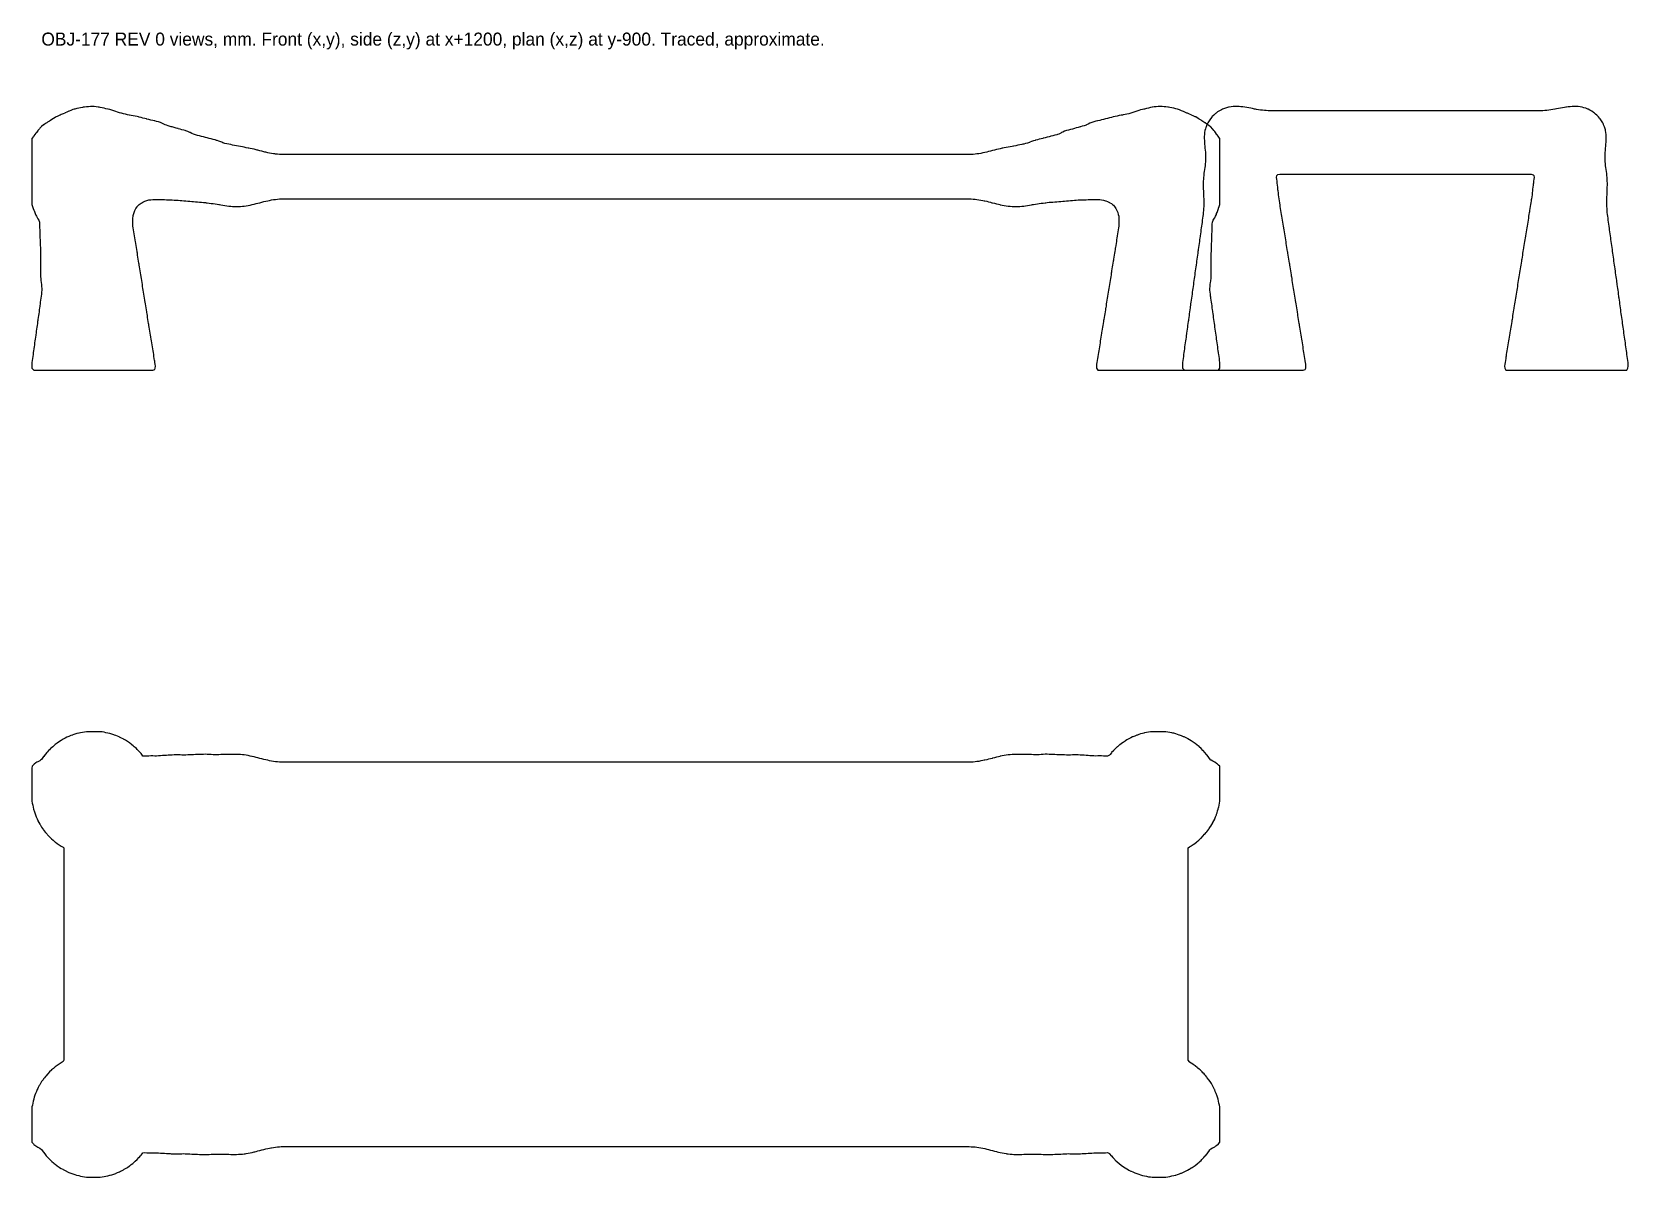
# Model space of a CAD drawing. Header units: millimetres. Extents: x -914 to 1543, y -1243 to 521.
import ezdxf

# ---------------------------------------------------------------- set-up
doc = ezdxf.new("R2010")
doc.units = ezdxf.units.MM
for name, color, linetype in [('FRONT', 7, 'Continuous'), ('PLAN', 7, 'Continuous'), ('SIDE', 7, 'Continuous'), ('TEXT', 7, 'Continuous')]:
    doc.layers.add(name, color=color, linetype=linetype)

msp = doc.modelspace()

# ---------------------------------------------------------------- texts
at = {"layer": 'TEXT'}
msp.add_text('OBJ-177 REV 0 views, mm. Front (x,y), side (z,y) at x+1200, plan (x,z) at y-900. Traced, approximate.', height=20, dxfattribs=at).set_placement((-900, 500))

# ---------------------------------------------------------------- linework, layer by layer
at = {"layer": 'FRONT'}
msp.add_lwpolyline([(912.5, 359.5), (912.2, 360), (909.9, 363), (909.5, 363.6), (907.7, 366), (906.5, 367.6), (905.4, 369), (903.5, 371.4), (903, 372), (900.5, 374.6), (900.1, 375), (897.5, 377.1), (896.3, 378), (894.5, 379.2), (891.7, 381), (891.5, 381.1), (888.5, 383), (886.9, 384), (885.5, 384.9), (882.5, 386.8), (882.2, 387), (879.5, 388.8), (877.3, 390), (876.5, 390.4), (873.5, 391.9), (870.9, 393), (870.5, 393.2), (867.5, 394.4), (864.5, 395.8), (863.9, 396), (861.5, 397.1), (858.5, 398.4), (857.1, 399), (855.5, 399.7), (852.5, 400.9), (849.5, 401.9), (849.3, 402), (846.5, 402.8), (843.5, 403.5), (840.5, 404.1), (837.5, 404.7), (835.5, 405), (834.5, 405.2), (831.5, 405.5), (828.5, 405.8), (825.5, 406.1), (822.5, 406.1), (819.5, 406.1), (816.5, 405.8), (813.5, 405.4), (810.8, 405), (810.5, 404.9), (807.5, 404.4), (804.5, 403.8), (801.5, 403.1), (798.5, 402.3), (797.2, 402), (795.5, 401.6), (792.5, 400.8), (789.5, 399.9), (786.9, 399), (786.5, 398.9), (783.5, 397.9), (780.5, 396.9), (777.6, 396), (777.5, 396), (774.5, 395.1), (771.5, 394.4), (768.5, 393.7), (765.5, 393.1), (764.8, 393), (762.5, 392.6), (759.5, 392.1), (756.5, 391.5), (753.5, 390.8), (750.5, 390), (750.3, 390), (747.5, 389.3), (744.5, 388.6), (741.5, 387.8), (738.5, 387.1), (738.2, 387), (735.5, 386.3), (732.5, 385.6), (729.5, 384.8), (726.5, 384.1), (726.1, 384), (723.5, 383.4), (720.5, 382.6), (717.5, 381.7), (715.6, 381), (714.5, 380.6), (711.5, 379.1), (709.4, 378), (708.5, 377.5), (705.5, 376.6), (702.5, 375.8), (699.9, 375), (699.5, 374.9), (696.5, 374), (693.5, 373.2), (690.5, 372.3), (689.3, 372), (687.5, 371.5), (684.5, 370.7), (681.5, 369.9), (678.5, 369), (678.4, 369), (675.5, 368), (672.5, 366.8), (670.8, 366), (669.5, 365.3), (666.5, 363.7), (664.4, 363), (663.5, 362.7), (660.5, 361.9), (657.5, 361.1), (654.5, 360.3), (653.4, 360), (651.5, 359.5), (648.5, 358.7), (645.5, 357.9), (642.5, 357.2), (641.7, 357), (639.5, 356.4), (636.5, 355.7), (633.5, 355), (630.5, 354.1), (630.1, 354), (627.5, 353.2), (624.5, 352), (622, 351), (621.5, 350.8), (618.5, 349.7), (615.5, 349), (612.5, 348.3), (611.1, 348), (609.5, 347.7), (606.5, 347), (603.5, 346.4), (600.5, 345.8), (597.5, 345.2), (596.6, 345), (594.5, 344.6), (591.5, 344), (588.5, 343.5), (585.5, 342.9), (582.5, 342.4), (580.4, 342), (579.5, 341.8), (576.5, 341.2), (573.5, 340.5), (570.5, 339.8), (567.5, 339), (567.5, 339), (564.5, 338.2), (561.5, 337.4), (558.5, 336.7), (555.8, 336), (555.5, 335.9), (552.5, 335.2), (549.5, 334.6), (546.5, 334), (543.5, 333.5), (540.5, 333), (540.4, 333), (537.5, 332.7), (534.5, 332.4), (531.5, 332.2), (528.5, 332), (525.5, 332), (522.5, 332), (519.5, 332), (516.5, 332), (513.5, 332), (510.5, 332), (507.5, 332), (504.5, 332), (501.5, 332), (498.5, 332), (495.5, 332), (492.5, 332), (489.5, 332), (486.5, 332), (483.5, 332), (480.5, 332), (477.5, 332), (474.5, 332), (471.5, 332), (468.5, 332), (465.5, 332), (462.5, 332), (459.5, 332), (456.5, 332), (453.5, 332), (450.5, 332), (447.5, 332), (444.5, 332), (441.5, 332), (438.5, 332), (435.5, 332), (432.5, 332), (429.5, 332), (426.5, 332), (423.5, 332), (420.5, 332), (417.5, 332), (414.5, 332), (411.5, 332), (408.5, 332), (405.5, 332), (402.5, 332), (399.5, 332), (396.5, 332), (393.5, 332), (390.5, 332), (387.5, 332), (384.5, 332), (381.5, 332), (378.5, 332), (375.5, 332), (372.5, 332), (369.5, 332), (366.5, 332), (363.5, 332), (360.5, 332), (357.5, 332), (354.5, 332), (351.5, 332), (348.5, 332), (345.5, 332), (342.5, 332), (339.5, 332), (336.5, 332), (333.5, 332), (330.5, 332), (327.5, 332), (324.5, 332), (321.5, 332), (318.5, 332), (315.5, 332), (312.5, 332), (309.5, 332), (306.5, 332), (303.5, 332), (300.5, 332), (297.5, 332), (294.5, 332), (291.5, 332), (288.5, 332), (285.5, 332), (282.5, 332), (279.5, 332), (276.5, 332), (273.5, 332), (270.5, 332), (267.5, 332), (264.5, 332), (261.5, 332), (258.5, 332), (255.5, 332), (252.5, 332), (249.5, 332), (246.5, 332), (243.5, 332), (240.5, 332), (237.5, 332), (234.5, 332), (231.5, 332), (228.5, 332), (225.5, 332), (222.5, 332), (219.5, 332), (216.5, 332), (213.5, 332), (210.5, 332), (207.5, 332), (204.5, 332), (201.5, 332), (198.5, 332), (195.5, 332), (192.5, 332), (189.5, 332), (186.5, 332), (183.5, 332), (180.5, 332), (177.5, 332), (174.5, 332), (171.5, 332), (168.5, 332), (165.5, 332), (162.5, 332), (159.5, 332), (156.5, 332), (153.5, 332), (150.5, 332), (147.5, 332), (144.5, 332), (141.5, 332), (138.5, 332), (135.5, 332), (132.5, 332), (129.5, 332), (126.5, 332), (123.5, 332), (120.5, 332), (117.5, 332), (114.5, 332), (111.5, 332), (108.5, 332), (105.5, 332), (102.5, 332), (99.5, 332), (96.5, 332), (93.5, 332), (90.5, 332), (87.5, 332), (84.5, 332), (81.5, 332), (78.5, 332), (75.5, 332), (72.5, 332), (69.5, 332), (66.5, 332), (63.5, 332), (60.5, 332), (57.5, 332), (54.5, 332), (51.5, 332), (48.5, 332), (45.5, 332), (42.5, 332), (39.5, 332), (36.5, 332), (33.5, 332), (30.5, 332), (27.5, 332), (24.5, 332), (21.5, 332), (18.5, 332), (15.5, 332), (12.5, 332), (9.5, 332), (6.5, 332), (3.5, 332), (0.5, 332), (-2.5, 332), (-5.5, 332), (-8.5, 332), (-11.5, 332), (-14.5, 332), (-17.5, 332), (-20.5, 332), (-23.5, 332), (-26.5, 332), (-29.5, 332), (-32.5, 332), (-35.5, 332), (-38.5, 332), (-41.5, 332), (-44.5, 332), (-47.5, 332), (-50.5, 332), (-53.5, 332), (-56.5, 332), (-59.5, 332), (-62.5, 332), (-65.5, 332), (-68.5, 332), (-71.5, 332), (-74.5, 332), (-77.5, 332), (-80.5, 332), (-83.5, 332), (-86.5, 332), (-89.5, 332), (-92.5, 332), (-95.5, 332), (-98.5, 332), (-101.5, 332), (-104.5, 332), (-107.5, 332), (-110.5, 332), (-113.5, 332), (-116.5, 332), (-119.5, 332), (-122.5, 332), (-125.5, 332), (-128.5, 332), (-131.5, 332), (-134.5, 332), (-137.5, 332), (-140.5, 332), (-143.5, 332), (-146.5, 332), (-149.5, 332), (-152.5, 332), (-155.5, 332), (-158.5, 332), (-161.5, 332), (-164.5, 332), (-167.5, 332), (-170.5, 332), (-173.5, 332), (-176.5, 332), (-179.5, 332), (-182.5, 332), (-185.5, 332), (-188.5, 332), (-191.5, 332), (-194.5, 332), (-197.5, 332), (-200.5, 332), (-203.5, 332), (-206.5, 332), (-209.5, 332), (-212.5, 332), (-215.5, 332), (-218.5, 332), (-221.5, 332), (-224.5, 332), (-227.5, 332), (-230.5, 332), (-233.5, 332), (-236.5, 332), (-239.5, 332), (-242.5, 332), (-245.5, 332), (-248.5, 332), (-251.5, 332), (-254.5, 332), (-257.5, 332), (-260.5, 332), (-263.5, 332), (-266.5, 332), (-269.5, 332), (-272.5, 332), (-275.5, 332), (-278.5, 332), (-281.5, 332), (-284.5, 332), (-287.5, 332), (-290.5, 332), (-293.5, 332), (-296.5, 332), (-299.5, 332), (-302.5, 332), (-305.5, 332), (-308.5, 332), (-311.5, 332), (-314.5, 332), (-317.5, 332), (-320.5, 332), (-323.5, 332), (-326.5, 332), (-329.5, 332), (-332.5, 332), (-335.5, 332), (-338.5, 332), (-341.5, 332), (-344.5, 332), (-347.5, 332), (-350.5, 332), (-353.5, 332), (-356.5, 332), (-359.5, 332), (-362.5, 332), (-365.5, 332), (-368.5, 332), (-371.5, 332), (-374.5, 332), (-377.5, 332), (-380.5, 332), (-383.5, 332), (-386.5, 332), (-389.5, 332), (-392.5, 332), (-395.5, 332), (-398.5, 332), (-401.5, 332), (-404.5, 332), (-407.5, 332), (-410.5, 332), (-413.5, 332), (-416.5, 332), (-419.5, 332), (-422.5, 332), (-425.5, 332), (-428.5, 332), (-431.5, 332), (-434.5, 332), (-437.5, 332), (-440.5, 332), (-443.5, 332), (-446.5, 332), (-449.5, 332), (-452.5, 332), (-455.5, 332), (-458.5, 332), (-461.5, 332), (-464.5, 332), (-467.5, 332), (-470.5, 332), (-473.5, 332), (-476.5, 332), (-479.5, 332), (-482.5, 332), (-485.5, 332), (-488.5, 332), (-491.5, 332), (-494.5, 332), (-497.5, 332), (-500.5, 332), (-503.5, 332), (-506.5, 332), (-509.5, 332), (-512.5, 332), (-515.5, 332), (-518.5, 332), (-521.5, 332), (-524.5, 332), (-527.5, 332), (-530.5, 332.1), (-533.5, 332.3), (-536.5, 332.5), (-539.5, 332.9), (-540.3, 333), (-542.5, 333.3), (-545.5, 333.8), (-548.5, 334.4), (-551.5, 335), (-554.5, 335.7), (-555.8, 336), (-557.5, 336.4), (-560.5, 337.2), (-563.5, 338), (-566.5, 338.7), (-567.5, 339), (-569.5, 339.5), (-572.5, 340.3), (-575.5, 341), (-578.5, 341.6), (-580.4, 342), (-581.5, 342.2), (-584.5, 342.7), (-587.5, 343.3), (-590.5, 343.8), (-593.5, 344.4), (-596.5, 345), (-596.6, 345), (-599.5, 345.6), (-602.5, 346.2), (-605.5, 346.8), (-608.5, 347.4), (-611.1, 348), (-611.5, 348.1), (-614.5, 348.8), (-617.5, 349.4), (-620.5, 350.3), (-622, 351), (-623.5, 351.6), (-626.5, 352.8), (-629.5, 353.8), (-630.1, 354), (-632.5, 354.7), (-635.5, 355.5), (-638.5, 356.2), (-641.5, 356.9), (-641.7, 357), (-644.5, 357.7), (-647.5, 358.5), (-650.5, 359.2), (-653.4, 360), (-653.5, 360), (-656.5, 360.8), (-659.5, 361.6), (-662.5, 362.5), (-664.4, 363), (-665.5, 363.3), (-668.5, 364.8), (-670.8, 366), (-671.5, 366.3), (-674.5, 367.6), (-677.5, 368.7), (-678.4, 369), (-680.5, 369.6), (-683.5, 370.4), (-686.5, 371.2), (-689.3, 372), (-689.5, 372.1), (-692.5, 372.9), (-695.5, 373.7), (-698.5, 374.6), (-699.9, 375), (-701.5, 375.5), (-704.5, 376.3), (-707.5, 377.2), (-709.3, 378), (-710.5, 378.6), (-713.5, 380.1), (-715.6, 381), (-716.5, 381.4), (-719.5, 382.3), (-722.5, 383.1), (-725.5, 383.9), (-726.1, 384), (-728.5, 384.6), (-731.5, 385.3), (-734.5, 386.1), (-737.5, 386.8), (-738.2, 387), (-740.5, 387.6), (-743.5, 388.3), (-746.5, 389.1), (-749.5, 389.8), (-750.3, 390), (-752.5, 390.5), (-755.5, 391.3), (-758.5, 391.9), (-761.5, 392.4), (-764.5, 393), (-764.8, 393), (-767.5, 393.5), (-770.5, 394.1), (-773.5, 394.9), (-776.5, 395.7), (-777.6, 396), (-779.5, 396.6), (-782.5, 397.5), (-785.5, 398.5), (-786.9, 399), (-788.5, 399.6), (-791.5, 400.5), (-794.5, 401.3), (-797.2, 402), (-797.5, 402.1), (-800.5, 402.8), (-803.5, 403.6), (-806.5, 404.2), (-809.5, 404.8), (-810.9, 405), (-812.5, 405.3), (-815.5, 405.7), (-818.5, 406), (-821.5, 406.1), (-824.5, 406.1), (-827.5, 405.9), (-830.5, 405.7), (-833.5, 405.3), (-835.5, 405), (-836.5, 404.8), (-839.5, 404.3), (-842.5, 403.7), (-845.5, 403), (-848.5, 402.2), (-849.3, 402), (-851.5, 401.3), (-854.5, 400.1), (-857.1, 399), (-857.5, 398.8), (-860.5, 397.5), (-863.5, 396.2), (-863.9, 396), (-866.5, 394.9), (-869.5, 393.6), (-870.9, 393), (-872.5, 392.4), (-875.5, 391), (-877.3, 390), (-878.5, 389.3), (-881.5, 387.5), (-882.2, 387), (-884.5, 385.5), (-886.9, 384), (-887.5, 383.6), (-890.5, 381.8), (-891.7, 381), (-893.5, 379.9), (-896.3, 378), (-896.5, 377.9), (-899.5, 375.5), (-900.1, 375), (-902.5, 372.6), (-903, 372), (-905.4, 369), (-905.5, 368.9), (-907.7, 366), (-908.5, 364.9), (-909.9, 363), (-911.5, 360.9), (-912.2, 360), (-914.4, 357), (-914.5, 354), (-914.5, 351), (-914.5, 348), (-914.5, 345), (-914.5, 342), (-914.5, 339), (-914.5, 336), (-914.5, 333), (-914.5, 330), (-914.5, 327), (-914.5, 324), (-914.5, 321), (-914.5, 318), (-914.5, 315), (-914.5, 312), (-914.5, 309), (-914.5, 306), (-914.5, 303), (-914.5, 300), (-914.5, 297), (-914.5, 294), (-914.5, 291), (-914.5, 288), (-914.5, 285), (-914.5, 282), (-914.5, 279), (-914.5, 276), (-914.5, 273), (-914.5, 270), (-914.5, 267), (-914.5, 264), (-914.5, 261), (-914.5, 258), (-914.5, 255), (-913.5, 252), (-912.4, 249), (-911.5, 246.6), (-911.3, 246), (-910.2, 243), (-909.1, 240), (-908.5, 238.7), (-907.7, 237), (-906, 234), (-905.5, 233.2), (-904, 231), (-903, 228), (-902.9, 225), (-902.8, 222), (-902.7, 219), (-902.5, 216), (-902.5, 215), (-902.4, 213), (-902.3, 210), (-902.2, 207), (-902.1, 204), (-902, 201), (-901.9, 198), (-901.7, 195), (-901.6, 192), (-901.5, 189), (-901.5, 186), (-901.4, 183), (-901.3, 180), (-901.3, 177), (-901.2, 174), (-901.2, 171), (-901.2, 168), (-901.2, 165), (-901.2, 162), (-901.2, 159), (-901.2, 156), (-901.3, 153), (-901.3, 150), (-901.3, 147), (-901.2, 144), (-901, 141), (-900.6, 138), (-900.2, 135), (-899.8, 132), (-899.5, 129.2), (-899.5, 129), (-899.3, 126), (-899.3, 123), (-899.5, 120), (-899.5, 119.9), (-899.9, 117), (-900.3, 114), (-900.7, 111), (-901.1, 108), (-901.6, 105), (-902, 102), (-902.4, 99), (-902.5, 98.2), (-902.8, 96), (-903.2, 93), (-903.6, 90), (-904.1, 87), (-904.5, 84), (-904.9, 81), (-905.3, 78), (-905.5, 76.6), (-905.7, 75), (-906.1, 72), (-906.6, 69), (-907, 66), (-907.4, 63), (-907.8, 60), (-908.2, 57), (-908.5, 55.1), (-908.7, 54), (-909.1, 51), (-909.5, 48), (-909.9, 45), (-910.3, 42), (-910.7, 39), (-911.2, 36), (-911.5, 33.5), (-911.6, 33), (-912, 30), (-912.4, 27), (-912.8, 24), (-913.2, 21), (-913.7, 18), (-914.1, 15), (-914.5, 12), (-914.5, 9), (-914.5, 6), (-914.5, 3), (-911.5, 0), (-908.5, 0), (-905.5, 0), (-902.5, 0), (-899.5, 0), (-896.5, 0), (-893.5, 0), (-890.5, 0), (-887.5, 0), (-884.5, 0), (-881.5, 0), (-878.5, 0), (-875.5, 0), (-872.5, 0), (-869.5, 0), (-866.5, 0), (-863.5, 0), (-860.5, 0), (-857.5, 0), (-854.5, 0), (-851.5, 0), (-848.5, 0), (-845.5, 0), (-842.5, 0), (-839.5, 0), (-836.5, 0), (-833.5, 0), (-830.5, 0), (-827.5, 0), (-824.5, 0), (-821.5, 0), (-818.5, 0), (-815.5, 0), (-812.5, 0), (-809.5, 0), (-806.5, 0), (-803.5, 0), (-800.5, 0), (-797.5, 0), (-794.5, 0), (-791.5, 0), (-788.5, 0), (-785.5, 0), (-782.5, 0), (-779.5, 0), (-776.5, 0), (-773.5, 0), (-770.5, 0), (-767.5, 0), (-764.5, 0), (-761.5, 0), (-758.5, 0), (-755.5, 0), (-752.5, 0), (-749.5, 0), (-746.5, 0), (-743.5, 0), (-740.5, 0), (-737.5, 0), (-734.5, 0), (-731.5, 0), (-728.5, 0), (-725.5, 1.1), (-724.7, 3), (-724.4, 6), (-724.6, 9), (-725.1, 12), (-725.5, 14.4), (-725.6, 15), (-726.1, 18), (-726.6, 21), (-727, 24), (-727.5, 27), (-728, 30), (-728.5, 33), (-728.5, 33), (-729, 36), (-729.5, 39), (-730, 42), (-730.4, 45), (-730.9, 48), (-731.4, 51), (-731.5, 51.6), (-731.9, 54), (-732.4, 57), (-732.9, 60), (-733.3, 63), (-733.8, 66), (-734.3, 69), (-734.5, 70.1), (-734.8, 72), (-735.3, 75), (-735.8, 78), (-736.3, 81), (-736.7, 84), (-737.2, 87), (-737.5, 88.7), (-737.7, 90), (-738.2, 93), (-738.7, 96), (-739.2, 99), (-739.6, 102), (-740.1, 105), (-740.5, 107.3), (-740.6, 108), (-741.1, 111), (-741.6, 114), (-742.1, 117), (-742.5, 120), (-743, 123), (-743.5, 125.9), (-743.5, 126), (-744, 129), (-744.5, 132), (-745, 135), (-745.5, 138), (-745.9, 141), (-746.4, 144), (-746.5, 144.5), (-746.9, 147), (-747.4, 150), (-747.9, 153), (-748.4, 156), (-748.8, 159), (-749.3, 162), (-749.5, 163.1), (-749.8, 165), (-750.3, 168), (-750.8, 171), (-751.3, 174), (-751.7, 177), (-752.2, 180), (-752.5, 181.6), (-752.7, 183), (-753.2, 186), (-753.7, 189), (-754.2, 192), (-754.7, 195), (-755.1, 198), (-755.5, 200.2), (-755.6, 201), (-756.1, 204), (-756.6, 207), (-757.1, 210), (-757.6, 213), (-758, 216), (-758.5, 219), (-758.5, 219), (-758.9, 222), (-759.1, 225), (-759.2, 228), (-759.2, 231), (-759, 234), (-758.7, 237), (-758.5, 238), (-758.1, 240), (-757.2, 243), (-756.1, 246), (-755.5, 247.1), (-754.5, 249), (-752.5, 251.8), (-752.4, 252), (-749.5, 255), (-749.5, 255), (-746.5, 257.2), (-745.3, 258), (-743.5, 259), (-740.5, 260.4), (-738.9, 261), (-737.5, 261.5), (-734.5, 262.2), (-731.5, 262.6), (-728.5, 262.9), (-725.5, 263), (-722.5, 263.1), (-719.5, 263), (-716.5, 262.9), (-713.5, 262.8), (-710.5, 262.7), (-707.5, 262.5), (-704.5, 262.4), (-701.5, 262.3), (-698.5, 262.3), (-695.5, 262.1), (-692.5, 261.9), (-689.5, 261.7), (-686.5, 261.5), (-683.5, 261.2), (-680.7, 261), (-680.5, 261), (-677.5, 260.7), (-674.5, 260.5), (-671.5, 260.2), (-668.5, 259.9), (-665.5, 259.6), (-662.5, 259.3), (-659.5, 259.1), (-656.5, 259), (-653.5, 258.8), (-650.5, 258.5), (-647.5, 258.2), (-646.3, 258), (-644.5, 257.8), (-641.5, 257.4), (-638.5, 256.9), (-635.5, 256.5), (-632.5, 256.1), (-629.5, 255.6), (-626.5, 255.1), (-625.8, 255), (-623.5, 254.6), (-620.5, 254.1), (-617.5, 253.6), (-614.5, 253.1), (-611.5, 252.7), (-608.5, 252.4), (-605.5, 252.2), (-602.5, 252), (-599.5, 252), (-596.5, 252.1), (-593.5, 252.2), (-590.5, 252.5), (-587.5, 252.8), (-584.5, 253.3), (-581.5, 253.8), (-578.5, 254.4), (-575.6, 255), (-575.5, 255), (-572.5, 255.7), (-569.5, 256.5), (-566.5, 257.3), (-563.6, 258), (-563.5, 258), (-560.5, 258.8), (-557.5, 259.6), (-554.5, 260.3), (-551.5, 261), (-551.5, 261), (-548.5, 261.6), (-545.5, 262.2), (-542.5, 262.7), (-539.5, 263.1), (-536.5, 263.5), (-533.5, 263.7), (-530.5, 263.9), (-527.5, 264), (-524.5, 264), (-521.5, 264), (-518.5, 264), (-515.5, 264), (-512.5, 264), (-509.5, 264), (-506.5, 264), (-503.5, 264), (-500.5, 264), (-497.5, 264), (-494.5, 264), (-491.5, 264), (-488.5, 264), (-485.5, 264), (-482.5, 264), (-479.5, 264), (-476.5, 264), (-473.5, 264), (-470.5, 264), (-467.5, 264), (-464.5, 264), (-461.5, 264), (-458.5, 264), (-455.5, 264), (-452.5, 264), (-449.5, 264), (-446.5, 264), (-443.5, 264), (-440.5, 264), (-437.5, 264), (-434.5, 264), (-431.5, 264), (-428.5, 264), (-425.5, 264), (-422.5, 264), (-419.5, 264), (-416.5, 264), (-413.5, 264), (-410.5, 264), (-407.5, 264), (-404.5, 264), (-401.5, 264), (-398.5, 264), (-395.5, 264), (-392.5, 264), (-389.5, 264), (-386.5, 264), (-383.5, 264), (-380.5, 264), (-377.5, 264), (-374.5, 264), (-371.5, 264), (-368.5, 264), (-365.5, 264), (-362.5, 264), (-359.5, 264), (-356.5, 264), (-353.5, 264), (-350.5, 264), (-347.5, 264), (-344.5, 264), (-341.5, 264), (-338.5, 264), (-335.5, 264), (-332.5, 264), (-329.5, 264), (-326.5, 264), (-323.5, 264), (-320.5, 264), (-317.5, 264), (-314.5, 264), (-311.5, 264), (-308.5, 264), (-305.5, 264), (-302.5, 264), (-299.5, 264), (-296.5, 264), (-293.5, 264), (-290.5, 264), (-287.5, 264), (-284.5, 264), (-281.5, 264), (-278.5, 264), (-275.5, 264), (-272.5, 264), (-269.5, 264), (-266.5, 264), (-263.5, 264), (-260.5, 264), (-257.5, 264), (-254.5, 264), (-251.5, 264), (-248.5, 264), (-245.5, 264), (-242.5, 264), (-239.5, 264), (-236.5, 264), (-233.5, 264), (-230.5, 264), (-227.5, 264), (-224.5, 264), (-221.5, 264), (-218.5, 264), (-215.5, 264), (-212.5, 264), (-209.5, 264), (-206.5, 264), (-203.5, 264), (-200.5, 264), (-197.5, 264), (-194.5, 264), (-191.5, 264), (-188.5, 264), (-185.5, 264), (-182.5, 264), (-179.5, 264), (-176.5, 264), (-173.5, 264), (-170.5, 264), (-167.5, 264), (-164.5, 264), (-161.5, 264), (-158.5, 264), (-155.5, 264), (-152.5, 264), (-149.5, 264), (-146.5, 264), (-143.5, 264), (-140.5, 264), (-137.5, 264), (-134.5, 264), (-131.5, 264), (-128.5, 264), (-125.5, 264), (-122.5, 264), (-119.5, 264), (-116.5, 264), (-113.5, 264), (-110.5, 264), (-107.5, 264), (-104.5, 264), (-101.5, 264), (-98.5, 264), (-95.5, 264), (-92.5, 264), (-89.5, 264), (-86.5, 264), (-83.5, 264), (-80.5, 264), (-77.5, 264), (-74.5, 264), (-71.5, 264), (-68.5, 264), (-65.5, 264), (-62.5, 264), (-59.5, 264), (-56.5, 264), (-53.5, 264), (-50.5, 264), (-47.5, 264), (-44.5, 264), (-41.5, 264), (-38.5, 264), (-35.5, 264), (-32.5, 264), (-29.5, 264), (-26.5, 264), (-23.5, 264), (-20.5, 264), (-17.5, 264), (-14.5, 264), (-11.5, 264), (-8.5, 264), (-5.5, 264), (-2.5, 264), (0.5, 264), (3.5, 264), (6.5, 264), (9.5, 264), (12.5, 264), (15.5, 264), (18.5, 264), (21.5, 264), (24.5, 264), (27.5, 264), (30.5, 264), (33.5, 264), (36.5, 264), (39.5, 264), (42.5, 264), (45.5, 264), (48.5, 264), (51.5, 264), (54.5, 264), (57.5, 264), (60.5, 264), (63.5, 264), (66.5, 264), (69.5, 264), (72.5, 264), (75.5, 264), (78.5, 264), (81.5, 264), (84.5, 264), (87.5, 264), (90.5, 264), (93.5, 264), (96.5, 264), (99.5, 264), (102.5, 264), (105.5, 264), (108.5, 264), (111.5, 264), (114.5, 264), (117.5, 264), (120.5, 264), (123.5, 264), (126.5, 264), (129.5, 264), (132.5, 264), (135.5, 264), (138.5, 264), (141.5, 264), (144.5, 264), (147.5, 264), (150.5, 264), (153.5, 264), (156.5, 264), (159.5, 264), (162.5, 264), (165.5, 264), (168.5, 264), (171.5, 264), (174.5, 264), (177.5, 264), (180.5, 264), (183.5, 264), (186.5, 264), (189.5, 264), (192.5, 264), (195.5, 264), (198.5, 264), (201.5, 264), (204.5, 264), (207.5, 264), (210.5, 264), (213.5, 264), (216.5, 264), (219.5, 264), (222.5, 264), (225.5, 264), (228.5, 264), (231.5, 264), (234.5, 264), (237.5, 264), (240.5, 264), (243.5, 264), (246.5, 264), (249.5, 264), (252.5, 264), (255.5, 264), (258.5, 264), (261.5, 264), (264.5, 264), (267.5, 264), (270.5, 264), (273.5, 264), (276.5, 264), (279.5, 264), (282.5, 264), (285.5, 264), (288.5, 264), (291.5, 264), (294.5, 264), (297.5, 264), (300.5, 264), (303.5, 264), (306.5, 264), (309.5, 264), (312.5, 264), (315.5, 264), (318.5, 264), (321.5, 264), (324.5, 264), (327.5, 264), (330.5, 264), (333.5, 264), (336.5, 264), (339.5, 264), (342.5, 264), (345.5, 264), (348.5, 264), (351.5, 264), (354.5, 264), (357.5, 264), (360.5, 264), (363.5, 264), (366.5, 264), (369.5, 264), (372.5, 264), (375.5, 264), (378.5, 264), (381.5, 264), (384.5, 264), (387.5, 264), (390.5, 264), (393.5, 264), (396.5, 264), (399.5, 264), (402.5, 264), (405.5, 264), (408.5, 264), (411.5, 264), (414.5, 264), (417.5, 264), (420.5, 264), (423.5, 264), (426.5, 264), (429.5, 264), (432.5, 264), (435.5, 264), (438.5, 264), (441.5, 264), (444.5, 264), (447.5, 264), (450.5, 264), (453.5, 264), (456.5, 264), (459.5, 264), (462.5, 264), (465.5, 264), (468.5, 264), (471.5, 264), (474.5, 264), (477.5, 264), (480.5, 264), (483.5, 264), (486.5, 264), (489.5, 264), (492.5, 264), (495.5, 264), (498.5, 264), (501.5, 264), (504.5, 264), (507.5, 264), (510.5, 264), (513.5, 264), (516.5, 264), (519.5, 264), (522.5, 264), (525.5, 264), (528.5, 264), (531.5, 263.8), (534.5, 263.6), (537.5, 263.3), (540.5, 263), (543.5, 262.5), (546.5, 262), (549.5, 261.4), (551.5, 261), (552.5, 260.8), (555.5, 260.1), (558.5, 259.3), (561.5, 258.6), (563.6, 258), (564.5, 257.8), (567.5, 257), (570.5, 256.2), (573.5, 255.5), (575.6, 255), (576.5, 254.8), (579.5, 254.2), (582.5, 253.6), (585.5, 253.1), (588.5, 252.7), (591.5, 252.4), (594.5, 252.2), (597.5, 252), (600.5, 252), (603.5, 252.1), (606.5, 252.2), (609.5, 252.5), (612.5, 252.8), (615.5, 253.3), (618.5, 253.8), (621.5, 254.3), (624.5, 254.8), (625.8, 255), (627.5, 255.3), (630.5, 255.7), (633.5, 256.2), (636.5, 256.6), (639.5, 257.1), (642.5, 257.5), (645.5, 257.9), (646.3, 258), (648.5, 258.3), (651.5, 258.7), (654.5, 258.9), (657.5, 259), (660.5, 259.2), (663.5, 259.4), (666.5, 259.7), (669.5, 260), (672.5, 260.3), (675.5, 260.5), (678.5, 260.8), (680.8, 261), (681.5, 261.1), (684.5, 261.3), (687.5, 261.5), (690.5, 261.8), (693.5, 262), (696.5, 262.2), (699.5, 262.3), (702.5, 262.4), (705.5, 262.5), (708.5, 262.6), (711.5, 262.7), (714.5, 262.8), (717.5, 263), (720.5, 263.1), (723.5, 263.1), (726.5, 263), (729.5, 262.8), (732.5, 262.5), (735.5, 262), (738.5, 261.1), (738.9, 261), (741.5, 260), (744.5, 258.5), (745.3, 258), (747.5, 256.5), (749.4, 255), (750.5, 254), (752.3, 252), (753.5, 250.5), (754.5, 249), (756.1, 246), (756.5, 245), (757.2, 243), (758.1, 240), (758.7, 237), (759, 234), (759.2, 231), (759.2, 228), (759.1, 225), (758.9, 222), (758.5, 219), (758, 216), (757.6, 213), (757.1, 210), (756.6, 207), (756.5, 206.4), (756.1, 204), (755.6, 201), (755.1, 198), (754.7, 195), (754.2, 192), (753.7, 189), (753.5, 187.8), (753.2, 186), (752.7, 183), (752.2, 180), (751.7, 177), (751.3, 174), (750.8, 171), (750.5, 169.3), (750.3, 168), (749.8, 165), (749.3, 162), (748.8, 159), (748.4, 156), (747.9, 153), (747.5, 150.7), (747.4, 150), (746.9, 147), (746.4, 144), (745.9, 141), (745.5, 138), (745, 135), (744.5, 132.1), (744.5, 132), (744, 129), (743.5, 126), (743, 123), (742.5, 120), (742.1, 117), (741.6, 114), (741.5, 113.5), (741.1, 111), (740.6, 108), (740.1, 105), (739.6, 102), (739.2, 99), (738.7, 96), (738.5, 94.9), (738.2, 93), (737.7, 90), (737.2, 87), (736.7, 84), (736.3, 81), (735.8, 78), (735.5, 76.3), (735.3, 75), (734.8, 72), (734.3, 69), (733.8, 66), (733.3, 63), (732.9, 60), (732.5, 57.8), (732.4, 57), (731.9, 54), (731.4, 51), (730.9, 48), (730.4, 45), (730, 42), (729.5, 39.2), (729.5, 39), (729, 36), (728.5, 33), (728, 30), (727.5, 27), (727, 24), (726.6, 21), (726.5, 20.6), (726.1, 18), (725.6, 15), (725.1, 12), (724.7, 9), (724.4, 6), (724.8, 3), (726.5, 0), (729.5, 0), (732.5, 0), (735.5, 0), (738.5, 0), (741.5, 0), (744.5, 0), (747.5, 0), (750.5, 0), (753.5, 0), (756.5, 0), (759.5, 0), (762.5, 0), (765.5, 0), (768.5, 0), (771.5, 0), (774.5, 0), (777.5, 0), (780.5, 0), (783.5, 0), (786.5, 0), (789.5, 0), (792.5, 0), (795.5, 0), (798.5, 0), (801.5, 0), (804.5, 0), (807.5, 0), (810.5, 0), (813.5, 0), (816.5, 0), (819.5, 0), (822.5, 0), (825.5, 0), (828.5, 0), (831.5, 0), (834.5, 0), (837.5, 0), (840.5, 0), (843.5, 0), (846.5, 0), (849.5, 0), (852.5, 0), (855.5, 0), (858.5, 0), (861.5, 0), (864.5, 0), (867.5, 0), (870.5, 0), (873.5, 0), (876.5, 0), (879.5, 0), (882.5, 0), (885.5, 0), (888.5, 0), (891.5, 0), (894.5, 0), (897.5, 0), (900.5, 0), (903.5, 0), (906.5, 0), (909.5, 0), (912.5, 0), (914.3, 3), (914.5, 6), (914.5, 9), (914.5, 12), (914.1, 15), (913.7, 18), (913.2, 21), (912.8, 24), (912.5, 26.4), (912.4, 27), (912, 30), (911.6, 33), (911.2, 36), (910.7, 39), (910.3, 42), (909.9, 45), (909.5, 47.9), (909.5, 48), (909.1, 51), (908.7, 54), (908.2, 57), (907.8, 60), (907.4, 63), (907, 66), (906.6, 69), (906.5, 69.5), (906.1, 72), (905.7, 75), (905.3, 78), (904.9, 81), (904.5, 84), (904.1, 87), (903.6, 90), (903.5, 91), (903.2, 93), (902.8, 96), (902.4, 99), (902, 102), (901.6, 105), (901.1, 108), (900.7, 111), (900.5, 112.6), (900.3, 114), (899.9, 117), (899.5, 120), (899.3, 123), (899.3, 126), (899.5, 129), (899.8, 132), (900.2, 135), (900.5, 137.2), (900.6, 138), (901, 141), (901.2, 144), (901.3, 147), (901.3, 150), (901.3, 153), (901.2, 156), (901.2, 159), (901.2, 162), (901.2, 165), (901.2, 168), (901.2, 171), (901.2, 174), (901.3, 177), (901.3, 180), (901.4, 183), (901.5, 186), (901.5, 189), (901.6, 192), (901.7, 195), (901.9, 198), (902, 201), (902.1, 204), (902.2, 207), (902.3, 210), (902.4, 213), (902.5, 216), (902.7, 219), (902.8, 222), (902.9, 225), (903, 228), (903.5, 229.7), (904, 231), (906, 234), (906.5, 234.8), (907.7, 237), (909.1, 240), (909.5, 241.1), (910.2, 243), (911.3, 246), (912.4, 249), (912.5, 249.4), (913.5, 252), (914.5, 255), (914.5, 258), (914.5, 261), (914.5, 264), (914.5, 267), (914.5, 270), (914.5, 273), (914.5, 276), (914.5, 279), (914.5, 282), (914.5, 285), (914.5, 288), (914.5, 291), (914.5, 294), (914.5, 297), (914.5, 300), (914.5, 303), (914.5, 306), (914.5, 309), (914.5, 312), (914.5, 315), (914.5, 318), (914.5, 321), (914.5, 324), (914.5, 327), (914.5, 330), (914.5, 333), (914.5, 336), (914.5, 339), (914.5, 342), (914.5, 345), (914.5, 348), (914.5, 351), (914.5, 354), (914.3, 357), (912.5, 359.5)], close=True, dxfattribs=at)
at = {"layer": 'PLAN'}
msp.add_lwpolyline([(912.5, -608.3), (911, -607), (909.5, -605.8), (906.8, -604), (906.5, -603.8), (903.5, -602.2), (900.9, -601), (900.5, -600.7), (898.5, -598), (897.5, -596.6), (896.4, -595), (894.5, -592.5), (894.1, -592), (891.6, -589), (891.5, -588.9), (888.8, -586), (888.5, -585.7), (885.8, -583), (885.5, -582.7), (882.6, -580), (882.5, -579.9), (879.5, -577.4), (879, -577), (876.5, -575.1), (874.9, -574), (873.5, -573), (870.5, -571), (870.5, -571), (867.5, -569.2), (865.3, -568), (864.5, -567.6), (861.5, -566), (859.3, -565), (858.5, -564.6), (855.5, -563.4), (852.5, -562.2), (852, -562), (849.5, -561.2), (846.5, -560.2), (843.5, -559.4), (841.9, -559), (840.5, -558.7), (837.5, -558.1), (834.5, -557.6), (831.5, -557.1), (828.5, -557), (825.5, -557), (822.5, -557), (819.5, -557), (816.5, -557), (813.5, -557), (810.5, -557), (807.5, -557.2), (804.5, -557.7), (801.5, -558.2), (798.5, -558.8), (797.6, -559), (795.5, -559.5), (792.5, -560.4), (789.5, -561.3), (787.5, -562), (786.5, -562.4), (783.5, -563.6), (780.5, -564.8), (780.1, -565), (777.5, -566.3), (774.5, -567.8), (774.1, -568), (771.5, -569.5), (769, -571), (768.5, -571.3), (765.5, -573.3), (764.6, -574), (762.5, -575.5), (760.6, -577), (759.5, -577.9), (756.9, -580), (756.5, -580.4), (753.7, -583), (753.5, -583.1), (750.7, -586), (750.5, -586.2), (747.9, -589), (747.5, -589.5), (745.4, -592), (744.5, -593.2), (741.5, -594.8), (738.5, -594.6), (735.5, -594.4), (732.5, -594.3), (729.5, -594.2), (726.5, -594.3), (723.5, -594.5), (720.5, -594.3), (717.5, -594.1), (714.5, -593.9), (711.5, -593.7), (708.5, -593.5), (705.5, -593.3), (702.5, -593.2), (699.5, -593), (696.5, -592.8), (693.5, -592.7), (690.5, -592.6), (687.5, -592.7), (684.5, -592.9), (681.5, -593.2), (678.5, -593), (675.5, -592.8), (672.5, -592.7), (669.5, -592.5), (666.5, -592.4), (663.5, -592.3), (660.5, -592.1), (657.5, -592), (657.5, -592), (654.5, -591.9), (651.5, -591.8), (648.5, -591.7), (645.5, -591.7), (642.5, -591.9), (640.9, -592), (639.5, -592.1), (636.5, -592.4), (633.5, -592.4), (630.5, -592.4), (627.5, -592.3), (624.5, -592.2), (621.5, -592.2), (618.5, -592.1), (615.5, -592.1), (612.5, -592.1), (609.5, -592), (606.5, -592), (603.5, -592), (600.5, -592), (597.5, -592), (594.5, -592.2), (591.5, -592.4), (588.5, -592.7), (585.5, -593.1), (582.5, -593.6), (579.5, -594.2), (576.5, -594.8), (575.7, -595), (573.5, -595.5), (570.5, -596.2), (567.5, -597), (564.5, -597.8), (563.7, -598), (561.5, -598.6), (558.5, -599.3), (555.5, -600.1), (552.5, -600.8), (551.5, -601), (549.5, -601.4), (546.5, -602), (543.5, -602.6), (540.5, -603), (537.5, -603.4), (534.5, -603.6), (531.5, -603.8), (528.5, -604), (526.5, -604), (525.5, -604), (522.5, -604), (519.5, -604), (516.5, -604), (513.5, -604), (510.5, -604), (507.5, -604), (504.5, -604), (501.5, -604), (498.5, -604), (495.5, -604), (492.5, -604), (489.5, -604), (486.5, -604), (483.5, -604), (480.5, -604), (477.5, -604), (474.5, -604), (471.5, -604), (468.5, -604), (465.5, -604), (462.5, -604), (459.5, -604), (456.5, -604), (453.5, -604), (450.5, -604), (447.5, -604), (444.5, -604), (441.5, -604), (438.5, -604), (435.5, -604), (432.5, -604), (429.5, -604), (426.5, -604), (423.5, -604), (420.5, -604), (417.5, -604), (414.5, -604), (411.5, -604), (408.5, -604), (405.5, -604), (402.5, -604), (399.5, -604), (396.5, -604), (393.5, -604), (390.5, -604), (387.5, -604), (384.5, -604), (381.5, -604), (378.5, -604), (375.5, -604), (372.5, -604), (369.5, -604), (366.5, -604), (363.5, -604), (360.5, -604), (357.5, -604), (354.5, -604), (351.5, -604), (348.5, -604), (345.5, -604), (342.5, -604), (339.5, -604), (336.5, -604), (333.5, -604), (330.5, -604), (327.5, -604), (324.5, -604), (321.5, -604), (318.5, -604), (315.5, -604), (312.5, -604), (309.5, -604), (306.5, -604), (303.5, -604), (300.5, -604), (297.5, -604), (294.5, -604), (291.5, -604), (288.5, -604), (285.5, -604), (282.5, -604), (279.5, -604), (276.5, -604), (273.5, -604), (270.5, -604), (267.5, -604), (264.5, -604), (261.5, -604), (258.5, -604), (255.5, -604), (252.5, -604), (249.5, -604), (246.5, -604), (243.5, -604), (240.5, -604), (237.5, -604), (234.5, -604), (231.5, -604), (228.5, -604), (225.5, -604), (222.5, -604), (219.5, -604), (216.5, -604), (213.5, -604), (210.5, -604), (207.5, -604), (204.5, -604), (201.5, -604), (198.5, -604), (195.5, -604), (192.5, -604), (189.5, -604), (186.5, -604), (183.5, -604), (180.5, -604), (177.5, -604), (174.5, -604), (171.5, -604), (168.5, -604), (165.5, -604), (162.5, -604), (159.5, -604), (156.5, -604), (153.5, -604), (150.5, -604), (147.5, -604), (144.5, -604), (141.5, -604), (138.5, -604), (135.5, -604), (132.5, -604), (129.5, -604), (126.5, -604), (123.5, -604), (120.5, -604), (117.5, -604), (114.5, -604), (111.5, -604), (108.5, -604), (105.5, -604), (102.5, -604), (99.5, -604), (96.5, -604), (93.5, -604), (90.5, -604), (87.5, -604), (84.5, -604), (81.5, -604), (78.5, -604), (75.5, -604), (72.5, -604), (69.5, -604), (66.5, -604), (63.5, -604), (60.5, -604), (57.5, -604), (54.5, -604), (51.5, -604), (48.5, -604), (45.5, -604), (42.5, -604), (39.5, -604), (36.5, -604), (33.5, -604), (30.5, -604), (27.5, -604), (24.5, -604), (21.5, -604), (18.5, -604), (15.5, -604), (12.5, -604), (9.5, -604), (6.5, -604), (3.5, -604), (0.5, -604), (-2.5, -604), (-5.5, -604), (-8.5, -604), (-11.5, -604), (-14.5, -604), (-17.5, -604), (-20.5, -604), (-23.5, -604), (-26.5, -604), (-29.5, -604), (-32.5, -604), (-35.5, -604), (-38.5, -604), (-41.5, -604), (-44.5, -604), (-47.5, -604), (-50.5, -604), (-53.5, -604), (-56.5, -604), (-59.5, -604), (-62.5, -604), (-65.5, -604), (-68.5, -604), (-71.5, -604), (-74.5, -604), (-77.5, -604), (-80.5, -604), (-83.5, -604), (-86.5, -604), (-89.5, -604), (-92.5, -604), (-95.5, -604), (-98.5, -604), (-101.5, -604), (-104.5, -604), (-107.5, -604), (-110.5, -604), (-113.5, -604), (-116.5, -604), (-119.5, -604), (-122.5, -604), (-125.5, -604), (-128.5, -604), (-131.5, -604), (-134.5, -604), (-137.5, -604), (-140.5, -604), (-143.5, -604), (-146.5, -604), (-149.5, -604), (-152.5, -604), (-155.5, -604), (-158.5, -604), (-161.5, -604), (-164.5, -604), (-167.5, -604), (-170.5, -604), (-173.5, -604), (-176.5, -604), (-179.5, -604), (-182.5, -604), (-185.5, -604), (-188.5, -604), (-191.5, -604), (-194.5, -604), (-197.5, -604), (-200.5, -604), (-203.5, -604), (-206.5, -604), (-209.5, -604), (-212.5, -604), (-215.5, -604), (-218.5, -604), (-221.5, -604), (-224.5, -604), (-227.5, -604), (-230.5, -604), (-233.5, -604), (-236.5, -604), (-239.5, -604), (-242.5, -604), (-245.5, -604), (-248.5, -604), (-251.5, -604), (-254.5, -604), (-257.5, -604), (-260.5, -604), (-263.5, -604), (-266.5, -604), (-269.5, -604), (-272.5, -604), (-275.5, -604), (-278.5, -604), (-281.5, -604), (-284.5, -604), (-287.5, -604), (-290.5, -604), (-293.5, -604), (-296.5, -604), (-299.5, -604), (-302.5, -604), (-305.5, -604), (-308.5, -604), (-311.5, -604), (-314.5, -604), (-317.5, -604), (-320.5, -604), (-323.5, -604), (-326.5, -604), (-329.5, -604), (-332.5, -604), (-335.5, -604), (-338.5, -604), (-341.5, -604), (-344.5, -604), (-347.5, -604), (-350.5, -604), (-353.5, -604), (-356.5, -604), (-359.5, -604), (-362.5, -604), (-365.5, -604), (-368.5, -604), (-371.5, -604), (-374.5, -604), (-377.5, -604), (-380.5, -604), (-383.5, -604), (-386.5, -604), (-389.5, -604), (-392.5, -604), (-395.5, -604), (-398.5, -604), (-401.5, -604), (-404.5, -604), (-407.5, -604), (-410.5, -604), (-413.5, -604), (-416.5, -604), (-419.5, -604), (-422.5, -604), (-425.5, -604), (-428.5, -604), (-431.5, -604), (-434.5, -604), (-437.5, -604), (-440.5, -604), (-443.5, -604), (-446.5, -604), (-449.5, -604), (-452.5, -604), (-455.5, -604), (-458.5, -604), (-461.5, -604), (-464.5, -604), (-467.5, -604), (-470.5, -604), (-473.5, -604), (-476.5, -604), (-479.5, -604), (-482.5, -604), (-485.5, -604), (-488.5, -604), (-491.5, -604), (-494.5, -604), (-497.5, -604), (-500.5, -604), (-503.5, -604), (-506.5, -604), (-509.5, -604), (-512.5, -604), (-515.5, -604), (-518.5, -604), (-521.5, -604), (-524.5, -604), (-526.8, -604), (-527.5, -604), (-530.5, -603.9), (-533.5, -603.7), (-536.5, -603.5), (-539.5, -603.1), (-542.5, -602.7), (-545.5, -602.2), (-548.5, -601.6), (-551.5, -601), (-551.6, -601), (-554.5, -600.3), (-557.5, -599.6), (-560.5, -598.8), (-563.5, -598), (-563.7, -598), (-566.5, -597.3), (-569.5, -596.5), (-572.5, -595.7), (-575.5, -595), (-575.7, -595), (-578.5, -594.4), (-581.5, -593.8), (-584.5, -593.3), (-587.5, -592.8), (-590.5, -592.5), (-593.5, -592.2), (-596.5, -592.1), (-599.5, -592), (-602.5, -592), (-605.5, -592), (-608.5, -592), (-611.5, -592.1), (-614.5, -592.1), (-617.5, -592.1), (-620.5, -592.2), (-623.5, -592.2), (-626.5, -592.3), (-629.5, -592.3), (-632.5, -592.4), (-635.5, -592.5), (-638.5, -592.2), (-640.8, -592), (-641.5, -591.9), (-644.5, -591.8), (-647.5, -591.7), (-650.5, -591.8), (-653.5, -591.9), (-656.5, -592), (-657.5, -592), (-659.5, -592.1), (-662.5, -592.2), (-665.5, -592.4), (-668.5, -592.5), (-671.5, -592.6), (-674.5, -592.8), (-677.5, -592.9), (-680.5, -593.1), (-683.5, -593), (-686.5, -592.8), (-689.5, -592.7), (-692.5, -592.6), (-695.5, -592.7), (-698.5, -592.9), (-701.5, -593.1), (-704.5, -593.3), (-707.5, -593.5), (-710.5, -593.7), (-713.5, -593.8), (-716.5, -594), (-719.5, -594.3), (-722.5, -594.5), (-725.5, -594.4), (-728.5, -594.3), (-731.5, -594.2), (-734.5, -594.4), (-737.5, -594.5), (-740.5, -594.7), (-743.5, -594.5), (-745.5, -592), (-746.5, -590.7), (-748, -589), (-749.5, -587.3), (-750.7, -586), (-752.5, -584.2), (-753.7, -583), (-755.5, -581.3), (-757, -580), (-758.5, -578.7), (-760.6, -577), (-761.5, -576.3), (-764.5, -574), (-764.5, -574), (-767.5, -572), (-769, -571), (-770.5, -570.1), (-773.5, -568.3), (-774.2, -568), (-776.5, -566.8), (-779.5, -565.3), (-780.2, -565), (-782.5, -564), (-785.5, -562.8), (-787.5, -562), (-788.5, -561.7), (-791.5, -560.7), (-794.5, -559.8), (-797.5, -559), (-797.6, -559), (-800.5, -558.4), (-803.5, -557.8), (-806.5, -557.3), (-809.5, -557.1), (-812.5, -557), (-815.5, -557), (-818.5, -557), (-821.5, -557), (-824.5, -557), (-827.5, -557), (-830.5, -557.1), (-833.5, -557.4), (-836.5, -557.9), (-839.5, -558.5), (-841.9, -559), (-842.5, -559.1), (-845.5, -559.9), (-848.5, -560.9), (-851.5, -561.8), (-852, -562), (-854.5, -563), (-857.5, -564.2), (-859.3, -565), (-860.5, -565.5), (-863.5, -567.1), (-865.3, -568), (-866.5, -568.6), (-869.5, -570.4), (-870.5, -571), (-872.5, -572.3), (-875, -574), (-875.5, -574.4), (-878.5, -576.6), (-879, -577), (-881.5, -579.1), (-882.5, -580), (-884.5, -581.8), (-885.8, -583), (-887.5, -584.7), (-888.8, -586), (-890.5, -587.8), (-891.5, -589), (-893.5, -591.3), (-894.1, -592), (-896.4, -595), (-896.5, -595.1), (-898.5, -598), (-899.5, -599.5), (-901.1, -601), (-902.5, -601.7), (-905.5, -603.2), (-906.8, -604), (-908.5, -605.1), (-911, -607), (-911.5, -607.4), (-914.3, -610), (-914.5, -613), (-914.5, -616), (-914.5, -619), (-914.5, -622), (-914.5, -625), (-914.5, -628), (-914.5, -631), (-914.5, -634), (-914.5, -637), (-914.5, -640), (-914.5, -643), (-914.5, -646), (-914.5, -649), (-914.5, -652), (-914.5, -655), (-914.5, -658), (-914.5, -661), (-914.5, -664), (-913.9, -667), (-913.3, -670), (-912.7, -673), (-912, -676), (-911.5, -677.7), (-911.1, -679), (-910.1, -682), (-909.1, -685), (-908.5, -686.6), (-908, -688), (-906.6, -691), (-905.5, -693.5), (-905.2, -694), (-903.7, -697), (-902.5, -699.1), (-902, -700), (-900.2, -703), (-899.5, -704), (-898.1, -706), (-896.5, -708.3), (-896, -709), (-893.7, -712), (-893.5, -712.2), (-891.1, -715), (-890.5, -715.7), (-888.3, -718), (-887.5, -718.8), (-885.3, -721), (-884.5, -721.7), (-882, -724), (-881.5, -724.4), (-878.5, -726.9), (-878.3, -727), (-875.5, -729.1), (-874.2, -730), (-872.5, -731.2), (-869.7, -733), (-869.5, -733.1), (-866.5, -734.8), (-865.6, -736), (-865.5, -739), (-865.5, -742), (-865.5, -745), (-865.5, -748), (-865.5, -751), (-865.5, -754), (-865.5, -757), (-865.5, -760), (-865.5, -763), (-865.5, -766), (-865.5, -769), (-865.5, -772), (-865.5, -775), (-865.5, -778), (-865.5, -781), (-865.5, -784), (-865.5, -787), (-865.5, -790), (-865.5, -793), (-865.5, -796), (-865.5, -799), (-865.5, -802), (-865.5, -805), (-865.5, -808), (-865.5, -811), (-865.5, -814), (-865.5, -817), (-865.5, -820), (-865.5, -823), (-865.5, -826), (-865.5, -829), (-865.5, -832), (-865.5, -835), (-865.5, -838), (-865.5, -841), (-865.5, -844), (-865.5, -847), (-865.5, -850), (-865.5, -853), (-865.5, -856), (-865.5, -859), (-865.5, -862), (-865.5, -865), (-865.5, -868), (-865.5, -871), (-865.5, -874), (-865.5, -877), (-865.5, -880), (-865.5, -883), (-865.5, -886), (-865.5, -889), (-865.5, -892), (-865.5, -895), (-865.5, -898), (-865.5, -901), (-865.5, -904), (-865.5, -907), (-865.5, -910), (-865.5, -913), (-865.5, -916), (-865.5, -919), (-865.5, -922), (-865.5, -925), (-865.5, -928), (-865.5, -931), (-865.5, -934), (-865.5, -937), (-865.5, -940), (-865.5, -943), (-865.5, -946), (-865.5, -949), (-865.5, -952), (-865.5, -955), (-865.5, -958), (-865.5, -961), (-865.5, -964), (-865.5, -967), (-865.5, -970), (-865.5, -973), (-865.5, -976), (-865.5, -979), (-865.5, -982), (-865.5, -985), (-865.5, -988), (-865.5, -991), (-865.5, -994), (-865.5, -997), (-865.5, -1000), (-865.5, -1003), (-865.5, -1006), (-865.5, -1009), (-865.5, -1012), (-865.5, -1015), (-865.5, -1018), (-865.5, -1021), (-865.5, -1024), (-865.5, -1027), (-865.5, -1030), (-865.5, -1033), (-865.5, -1036), (-865.5, -1039), (-865.5, -1042), (-865.5, -1045), (-865.5, -1048), (-865.5, -1051), (-865.5, -1054), (-865.5, -1057), (-865.5, -1060), (-865.5, -1063), (-866.5, -1064.8), (-868, -1066), (-869.5, -1066.9), (-872.5, -1068.8), (-872.8, -1069), (-875.5, -1070.9), (-877, -1072), (-878.5, -1073.2), (-880.8, -1075), (-881.5, -1075.6), (-884.2, -1078), (-884.5, -1078.2), (-887.4, -1081), (-887.5, -1081.1), (-890.2, -1084), (-890.5, -1084.3), (-892.8, -1087), (-893.5, -1087.8), (-895.2, -1090), (-896.5, -1091.7), (-897.4, -1093), (-899.5, -1095.9), (-899.5, -1096), (-901.4, -1099), (-902.5, -1100.9), (-903.1, -1102), (-904.7, -1105), (-905.5, -1106.6), (-906.2, -1108), (-907.5, -1111), (-908.5, -1113.4), (-908.8, -1114), (-909.8, -1117), (-910.8, -1120), (-911.5, -1122.3), (-911.7, -1123), (-912.4, -1126), (-913.1, -1129), (-913.7, -1132), (-914.5, -1135), (-914.5, -1138), (-914.5, -1141), (-914.5, -1144), (-914.5, -1147), (-914.5, -1150), (-914.5, -1153), (-914.5, -1156), (-914.5, -1159), (-914.5, -1162), (-914.5, -1165), (-914.5, -1168), (-914.5, -1171), (-914.5, -1174), (-914.5, -1177), (-914.5, -1180), (-914.5, -1183), (-914.5, -1186), (-914.5, -1189), (-912.2, -1192), (-911.5, -1192.6), (-908.5, -1194.9), (-908.4, -1195), (-905.5, -1196.8), (-903.2, -1198), (-902.5, -1198.3), (-899.5, -1200.6), (-899.2, -1201), (-897.1, -1204), (-896.5, -1204.8), (-894.8, -1207), (-893.5, -1208.7), (-892.4, -1210), (-890.5, -1212.2), (-889.8, -1213), (-887.5, -1215.4), (-886.9, -1216), (-884.5, -1218.3), (-883.7, -1219), (-881.5, -1220.9), (-880.2, -1222), (-878.5, -1223.3), (-876.3, -1225), (-875.5, -1225.6), (-872.5, -1227.7), (-872, -1228), (-869.5, -1229.6), (-867.1, -1231), (-866.5, -1231.4), (-863.5, -1233), (-861.4, -1234), (-860.5, -1234.5), (-857.5, -1235.8), (-854.6, -1237), (-854.5, -1237.1), (-851.5, -1238.1), (-848.5, -1239.2), (-845.8, -1240), (-845.5, -1240.1), (-842.5, -1240.8), (-839.5, -1241.5), (-836.5, -1242.1), (-833.5, -1242.6), (-830.5, -1243), (-827.5, -1243), (-824.5, -1243), (-821.5, -1243), (-818.5, -1243), (-815.5, -1243), (-812.5, -1243), (-809.5, -1243), (-806.5, -1242.7), (-803.5, -1242.2), (-800.5, -1241.6), (-797.5, -1240.9), (-794.5, -1240.2), (-793.8, -1240), (-791.5, -1239.3), (-788.5, -1238.3), (-785.5, -1237.3), (-784.9, -1237), (-782.5, -1236), (-779.5, -1234.7), (-778.1, -1234), (-776.5, -1233.2), (-773.5, -1231.6), (-772.4, -1231), (-770.5, -1229.9), (-767.5, -1228), (-767.4, -1228), (-764.5, -1225.9), (-763.2, -1225), (-761.5, -1223.7), (-759.3, -1222), (-758.5, -1221.3), (-755.8, -1219), (-755.5, -1218.7), (-752.6, -1216), (-752.5, -1215.9), (-749.7, -1213), (-749.5, -1212.7), (-747.1, -1210), (-746.5, -1209.3), (-744.7, -1207), (-743.5, -1205.7), (-740.5, -1205.3), (-737.5, -1205.5), (-734.5, -1205.6), (-731.5, -1205.8), (-728.5, -1205.7), (-725.5, -1205.6), (-722.5, -1205.5), (-719.5, -1205.7), (-716.5, -1206), (-713.5, -1206.2), (-710.5, -1206.4), (-707.5, -1206.5), (-704.5, -1206.7), (-701.5, -1206.9), (-700, -1207), (-698.5, -1207.1), (-695.5, -1207.3), (-692.5, -1207.4), (-689.5, -1207.3), (-686.5, -1207.2), (-683.7, -1207), (-683.5, -1207), (-680.5, -1206.9), (-678.7, -1207), (-677.5, -1207.1), (-674.5, -1207.2), (-671.5, -1207.4), (-668.5, -1207.5), (-665.5, -1207.6), (-662.5, -1207.8), (-659.5, -1207.9), (-656.5, -1208), (-653.5, -1208.1), (-650.5, -1208.2), (-647.5, -1208.3), (-644.5, -1208.2), (-641.5, -1208.1), (-638.5, -1207.8), (-635.5, -1207.5), (-632.5, -1207.6), (-629.5, -1207.7), (-626.5, -1207.7), (-623.5, -1207.8), (-620.5, -1207.8), (-617.5, -1207.9), (-614.5, -1207.9), (-611.5, -1207.9), (-608.5, -1208), (-605.5, -1208), (-602.5, -1208), (-599.5, -1208), (-596.5, -1207.9), (-593.5, -1207.8), (-590.5, -1207.5), (-587.5, -1207.2), (-586.4, -1207), (-584.5, -1206.7), (-581.5, -1206.2), (-578.5, -1205.6), (-575.5, -1205), (-572.5, -1204.3), (-571.5, -1204), (-569.5, -1203.5), (-566.5, -1202.7), (-563.5, -1201.9), (-560.5, -1201.2), (-559.8, -1201), (-557.5, -1200.4), (-554.5, -1199.7), (-551.5, -1199), (-548.5, -1198.4), (-546.6, -1198), (-545.5, -1197.8), (-542.5, -1197.3), (-539.5, -1196.9), (-536.5, -1196.5), (-533.5, -1196.3), (-530.5, -1196.1), (-527.5, -1196), (-524.5, -1196), (-521.5, -1196), (-518.5, -1196), (-515.5, -1196), (-512.5, -1196), (-509.5, -1196), (-506.5, -1196), (-503.5, -1196), (-500.5, -1196), (-497.5, -1196), (-494.5, -1196), (-491.5, -1196), (-488.5, -1196), (-485.5, -1196), (-482.5, -1196), (-479.5, -1196), (-476.5, -1196), (-473.5, -1196), (-470.5, -1196), (-467.5, -1196), (-464.5, -1196), (-461.5, -1196), (-458.5, -1196), (-455.5, -1196), (-452.5, -1196), (-449.5, -1196), (-446.5, -1196), (-443.5, -1196), (-440.5, -1196), (-437.5, -1196), (-434.5, -1196), (-431.5, -1196), (-428.5, -1196), (-425.5, -1196), (-422.5, -1196), (-419.5, -1196), (-416.5, -1196), (-413.5, -1196), (-410.5, -1196), (-407.5, -1196), (-404.5, -1196), (-401.5, -1196), (-398.5, -1196), (-395.5, -1196), (-392.5, -1196), (-389.5, -1196), (-386.5, -1196), (-383.5, -1196), (-380.5, -1196), (-377.5, -1196), (-374.5, -1196), (-371.5, -1196), (-368.5, -1196), (-365.5, -1196), (-362.5, -1196), (-359.5, -1196), (-356.5, -1196), (-353.5, -1196), (-350.5, -1196), (-347.5, -1196), (-344.5, -1196), (-341.5, -1196), (-338.5, -1196), (-335.5, -1196), (-332.5, -1196), (-329.5, -1196), (-326.5, -1196), (-323.5, -1196), (-320.5, -1196), (-317.5, -1196), (-314.5, -1196), (-311.5, -1196), (-308.5, -1196), (-305.5, -1196), (-302.5, -1196), (-299.5, -1196), (-296.5, -1196), (-293.5, -1196), (-290.5, -1196), (-287.5, -1196), (-284.5, -1196), (-281.5, -1196), (-278.5, -1196), (-275.5, -1196), (-272.5, -1196), (-269.5, -1196), (-266.5, -1196), (-263.5, -1196), (-260.5, -1196), (-257.5, -1196), (-254.5, -1196), (-251.5, -1196), (-248.5, -1196), (-245.5, -1196), (-242.5, -1196), (-239.5, -1196), (-236.5, -1196), (-233.5, -1196), (-230.5, -1196), (-227.5, -1196), (-224.5, -1196), (-221.5, -1196), (-218.5, -1196), (-215.5, -1196), (-212.5, -1196), (-209.5, -1196), (-206.5, -1196), (-203.5, -1196), (-200.5, -1196), (-197.5, -1196), (-194.5, -1196), (-191.5, -1196), (-188.5, -1196), (-185.5, -1196), (-182.5, -1196), (-179.5, -1196), (-176.5, -1196), (-173.5, -1196), (-170.5, -1196), (-167.5, -1196), (-164.5, -1196), (-161.5, -1196), (-158.5, -1196), (-155.5, -1196), (-152.5, -1196), (-149.5, -1196), (-146.5, -1196), (-143.5, -1196), (-140.5, -1196), (-137.5, -1196), (-134.5, -1196), (-131.5, -1196), (-128.5, -1196), (-125.5, -1196), (-122.5, -1196), (-119.5, -1196), (-116.5, -1196), (-113.5, -1196), (-110.5, -1196), (-107.5, -1196), (-104.5, -1196), (-101.5, -1196), (-98.5, -1196), (-95.5, -1196), (-92.5, -1196), (-89.5, -1196), (-86.5, -1196), (-83.5, -1196), (-80.5, -1196), (-77.5, -1196), (-74.5, -1196), (-71.5, -1196), (-68.5, -1196), (-65.5, -1196), (-62.5, -1196), (-59.5, -1196), (-56.5, -1196), (-53.5, -1196), (-50.5, -1196), (-47.5, -1196), (-44.5, -1196), (-41.5, -1196), (-38.5, -1196), (-35.5, -1196), (-32.5, -1196), (-29.5, -1196), (-26.5, -1196), (-23.5, -1196), (-20.5, -1196), (-17.5, -1196), (-14.5, -1196), (-11.5, -1196), (-8.5, -1196), (-5.5, -1196), (-2.5, -1196), (0.5, -1196), (3.5, -1196), (6.5, -1196), (9.5, -1196), (12.5, -1196), (15.5, -1196), (18.5, -1196), (21.5, -1196), (24.5, -1196), (27.5, -1196), (30.5, -1196), (33.5, -1196), (36.5, -1196), (39.5, -1196), (42.5, -1196), (45.5, -1196), (48.5, -1196), (51.5, -1196), (54.5, -1196), (57.5, -1196), (60.5, -1196), (63.5, -1196), (66.5, -1196), (69.5, -1196), (72.5, -1196), (75.5, -1196), (78.5, -1196), (81.5, -1196), (84.5, -1196), (87.5, -1196), (90.5, -1196), (93.5, -1196), (96.5, -1196), (99.5, -1196), (102.5, -1196), (105.5, -1196), (108.5, -1196), (111.5, -1196), (114.5, -1196), (117.5, -1196), (120.5, -1196), (123.5, -1196), (126.5, -1196), (129.5, -1196), (132.5, -1196), (135.5, -1196), (138.5, -1196), (141.5, -1196), (144.5, -1196), (147.5, -1196), (150.5, -1196), (153.5, -1196), (156.5, -1196), (159.5, -1196), (162.5, -1196), (165.5, -1196), (168.5, -1196), (171.5, -1196), (174.5, -1196), (177.5, -1196), (180.5, -1196), (183.5, -1196), (186.5, -1196), (189.5, -1196), (192.5, -1196), (195.5, -1196), (198.5, -1196), (201.5, -1196), (204.5, -1196), (207.5, -1196), (210.5, -1196), (213.5, -1196), (216.5, -1196), (219.5, -1196), (222.5, -1196), (225.5, -1196), (228.5, -1196), (231.5, -1196), (234.5, -1196), (237.5, -1196), (240.5, -1196), (243.5, -1196), (246.5, -1196), (249.5, -1196), (252.5, -1196), (255.5, -1196), (258.5, -1196), (261.5, -1196), (264.5, -1196), (267.5, -1196), (270.5, -1196), (273.5, -1196), (276.5, -1196), (279.5, -1196), (282.5, -1196), (285.5, -1196), (288.5, -1196), (291.5, -1196), (294.5, -1196), (297.5, -1196), (300.5, -1196), (303.5, -1196), (306.5, -1196), (309.5, -1196), (312.5, -1196), (315.5, -1196), (318.5, -1196), (321.5, -1196), (324.5, -1196), (327.5, -1196), (330.5, -1196), (333.5, -1196), (336.5, -1196), (339.5, -1196), (342.5, -1196), (345.5, -1196), (348.5, -1196), (351.5, -1196), (354.5, -1196), (357.5, -1196), (360.5, -1196), (363.5, -1196), (366.5, -1196), (369.5, -1196), (372.5, -1196), (375.5, -1196), (378.5, -1196), (381.5, -1196), (384.5, -1196), (387.5, -1196), (390.5, -1196), (393.5, -1196), (396.5, -1196), (399.5, -1196), (402.5, -1196), (405.5, -1196), (408.5, -1196), (411.5, -1196), (414.5, -1196), (417.5, -1196), (420.5, -1196), (423.5, -1196), (426.5, -1196), (429.5, -1196), (432.5, -1196), (435.5, -1196), (438.5, -1196), (441.5, -1196), (444.5, -1196), (447.5, -1196), (450.5, -1196), (453.5, -1196), (456.5, -1196), (459.5, -1196), (462.5, -1196), (465.5, -1196), (468.5, -1196), (471.5, -1196), (474.5, -1196), (477.5, -1196), (480.5, -1196), (483.5, -1196), (486.5, -1196), (489.5, -1196), (492.5, -1196), (495.5, -1196), (498.5, -1196), (501.5, -1196), (504.5, -1196), (507.5, -1196), (510.5, -1196), (513.5, -1196), (516.5, -1196), (519.5, -1196), (522.5, -1196), (525.5, -1196), (528.5, -1196), (531.5, -1196.2), (534.5, -1196.4), (537.5, -1196.6), (540.5, -1197), (543.5, -1197.4), (546.5, -1198), (546.7, -1198), (549.5, -1198.6), (552.5, -1199.2), (555.5, -1199.9), (558.5, -1200.7), (559.8, -1201), (561.5, -1201.4), (564.5, -1202.2), (567.5, -1203), (570.5, -1203.8), (571.5, -1204), (573.5, -1204.5), (576.5, -1205.2), (579.5, -1205.8), (582.5, -1206.4), (585.5, -1206.9), (586.4, -1207), (588.5, -1207.3), (591.5, -1207.6), (594.5, -1207.8), (597.5, -1208), (600.5, -1208), (603.5, -1208), (606.5, -1208), (609.5, -1208), (612.5, -1207.9), (615.5, -1207.9), (618.5, -1207.9), (621.5, -1207.8), (624.5, -1207.8), (627.5, -1207.7), (630.5, -1207.6), (633.5, -1207.6), (636.5, -1207.6), (639.5, -1207.9), (642.5, -1208.1), (645.5, -1208.3), (648.5, -1208.3), (651.5, -1208.2), (654.5, -1208.1), (657.5, -1208), (660.5, -1207.9), (663.5, -1207.7), (666.5, -1207.6), (669.5, -1207.5), (672.5, -1207.3), (675.5, -1207.2), (678.5, -1207), (678.7, -1207), (681.5, -1206.8), (683.5, -1207), (684.5, -1207.1), (687.5, -1207.3), (690.5, -1207.4), (693.5, -1207.3), (696.5, -1207.2), (699.5, -1207), (700, -1207), (702.5, -1206.8), (705.5, -1206.7), (708.5, -1206.5), (711.5, -1206.3), (714.5, -1206.1), (717.5, -1205.9), (720.5, -1205.7), (723.5, -1205.5), (726.5, -1205.7), (729.5, -1205.8), (732.5, -1205.7), (735.5, -1205.6), (738.5, -1205.4), (741.5, -1205.2), (744.5, -1206.8), (744.6, -1207), (747.1, -1210), (747.5, -1210.5), (749.8, -1213), (750.5, -1213.8), (752.7, -1216), (753.5, -1216.8), (755.8, -1219), (756.5, -1219.6), (759.3, -1222), (759.5, -1222.2), (762.5, -1224.5), (763.2, -1225), (765.5, -1226.6), (767.5, -1228), (768.5, -1228.7), (771.5, -1230.5), (772.4, -1231), (774.5, -1232.2), (777.5, -1233.7), (778, -1234), (780.5, -1235.1), (783.5, -1236.5), (784.9, -1237), (786.5, -1237.6), (789.5, -1238.6), (792.5, -1239.6), (793.8, -1240), (795.5, -1240.5), (798.5, -1241.2), (801.5, -1241.8), (804.5, -1242.4), (807.5, -1242.8), (810.5, -1243), (813.5, -1243), (816.5, -1243), (819.5, -1243), (822.5, -1243), (825.5, -1243), (828.5, -1243), (831.5, -1242.9), (834.5, -1242.5), (837.5, -1241.9), (840.5, -1241.3), (843.5, -1240.6), (845.7, -1240), (846.5, -1239.8), (849.5, -1238.8), (852.5, -1237.8), (854.6, -1237), (855.5, -1236.7), (858.5, -1235.3), (861.5, -1234), (861.5, -1234), (864.5, -1232.4), (867.1, -1231), (867.5, -1230.8), (870.5, -1228.9), (872, -1228), (873.5, -1227), (876.4, -1225), (876.5, -1224.9), (879.5, -1222.6), (880.2, -1222), (882.5, -1220), (883.7, -1219), (885.5, -1217.3), (886.8, -1216), (888.5, -1214.3), (889.7, -1213), (891.5, -1211), (892.4, -1210), (894.5, -1207.5), (894.9, -1207), (897.1, -1204), (897.5, -1203.5), (899.2, -1201), (900.5, -1199.6), (903.2, -1198), (903.5, -1197.9), (906.5, -1196.2), (908.3, -1195), (909.5, -1194.2), (912.2, -1192), (912.5, -1191.7), (914.5, -1189), (914.5, -1186), (914.5, -1183), (914.5, -1180), (914.5, -1177), (914.5, -1174), (914.5, -1171), (914.5, -1168), (914.5, -1165), (914.5, -1162), (914.5, -1159), (914.5, -1156), (914.5, -1153), (914.5, -1150), (914.5, -1147), (914.5, -1144), (914.5, -1141), (914.5, -1138), (914.5, -1135), (913.7, -1132), (913.1, -1129), (912.5, -1126.1), (912.5, -1126), (911.7, -1123), (910.8, -1120), (909.8, -1117), (909.5, -1116), (908.7, -1114), (907.5, -1111), (906.5, -1108.7), (906.2, -1108), (904.7, -1105), (903.5, -1102.7), (903.2, -1102), (901.4, -1099), (900.5, -1097.5), (899.5, -1096), (897.5, -1093), (897.5, -1093), (895.2, -1090), (894.5, -1089.1), (892.8, -1087), (891.5, -1085.5), (890.2, -1084), (888.5, -1082.2), (887.3, -1081), (885.5, -1079.2), (884.2, -1078), (882.5, -1076.5), (880.8, -1075), (879.5, -1074), (877, -1072), (876.5, -1071.6), (873.5, -1069.5), (872.8, -1069), (870.5, -1067.5), (868, -1066), (867.5, -1065.7), (865.5, -1063), (865.5, -1060), (865.5, -1057), (865.5, -1054), (865.5, -1051), (865.5, -1048), (865.5, -1045), (865.5, -1042), (865.5, -1039), (865.5, -1036), (865.5, -1033), (865.5, -1030), (865.5, -1027), (865.5, -1024), (865.5, -1021), (865.5, -1018), (865.5, -1015), (865.5, -1012), (865.5, -1009), (865.5, -1006), (865.5, -1003), (865.5, -1000), (865.5, -997), (865.5, -994), (865.5, -991), (865.5, -988), (865.5, -985), (865.5, -982), (865.5, -979), (865.5, -976), (865.5, -973), (865.5, -970), (865.5, -967), (865.5, -964), (865.5, -961), (865.5, -958), (865.5, -955), (865.5, -952), (865.5, -949), (865.5, -946), (865.5, -943), (865.5, -940), (865.5, -937), (865.5, -934), (865.5, -931), (865.5, -928), (865.5, -925), (865.5, -922), (865.5, -919), (865.5, -916), (865.5, -913), (865.5, -910), (865.5, -907), (865.5, -904), (865.5, -901), (865.5, -898), (865.5, -895), (865.5, -892), (865.5, -889), (865.5, -886), (865.5, -883), (865.5, -880), (865.5, -877), (865.5, -874), (865.5, -871), (865.5, -868), (865.5, -865), (865.5, -862), (865.5, -859), (865.5, -856), (865.5, -853), (865.5, -850), (865.5, -847), (865.5, -844), (865.5, -841), (865.5, -838), (865.5, -835), (865.5, -832), (865.5, -829), (865.5, -826), (865.5, -823), (865.5, -820), (865.5, -817), (865.5, -814), (865.5, -811), (865.5, -808), (865.5, -805), (865.5, -802), (865.5, -799), (865.5, -796), (865.5, -793), (865.5, -790), (865.5, -787), (865.5, -784), (865.5, -781), (865.5, -778), (865.5, -775), (865.5, -772), (865.5, -769), (865.5, -766), (865.5, -763), (865.5, -760), (865.5, -757), (865.5, -754), (865.5, -751), (865.5, -748), (865.5, -745), (865.5, -742), (865.5, -739), (865.8, -736), (867.5, -734.3), (869.7, -733), (870.5, -732.5), (873.5, -730.5), (874.3, -730), (876.5, -728.4), (878.3, -727), (879.5, -726.1), (882, -724), (882.5, -723.6), (885.3, -721), (885.5, -720.8), (888.4, -718), (888.5, -717.8), (891.1, -715), (891.5, -714.6), (893.6, -712), (894.5, -710.9), (896, -709), (897.5, -706.9), (898.2, -706), (900.2, -703), (900.5, -702.5), (902, -700), (903.5, -697.4), (903.7, -697), (905.2, -694), (906.5, -691.4), (906.7, -691), (907.9, -688), (909.1, -685), (909.5, -684), (910.2, -682), (911.1, -679), (912, -676), (912.5, -673.9), (912.7, -673), (913.3, -670), (913.8, -667), (914.5, -664), (914.5, -661), (914.5, -658), (914.5, -655), (914.5, -652), (914.5, -649), (914.5, -646), (914.5, -643), (914.5, -640), (914.5, -637), (914.5, -634), (914.5, -631), (914.5, -628), (914.5, -625), (914.5, -622), (914.5, -619), (914.5, -616), (914.5, -613), (914.2, -610), (912.5, -608.3)], close=True, dxfattribs=at)
at = {"layer": 'SIDE'}
msp.add_lwpolyline([(1541, 26.4), (1540.9, 27), (1540.5, 30), (1540.1, 33), (1539.7, 36), (1539.2, 39), (1538.8, 42), (1538.4, 45), (1538, 47.9), (1538, 48), (1537.6, 51), (1537.2, 54), (1536.7, 57), (1536.3, 60), (1535.9, 63), (1535.5, 66), (1535.1, 69), (1535, 69.5), (1534.6, 72), (1534.2, 75), (1533.8, 78), (1533.4, 81), (1533, 84), (1532.6, 87), (1532.1, 90), (1532, 91), (1531.7, 93), (1531.3, 96), (1530.9, 99), (1530.5, 102), (1530.1, 105), (1529.6, 108), (1529.2, 111), (1529, 112.6), (1528.8, 114), (1528.4, 117), (1528, 120), (1527.6, 123), (1527.1, 126), (1526.7, 129), (1526.3, 132), (1526, 134.2), (1525.9, 135), (1525.5, 138), (1525.1, 141), (1524.6, 144), (1524.2, 147), (1523.8, 150), (1523.4, 153), (1523, 155.8), (1523, 156), (1522.5, 159), (1522.1, 162), (1521.7, 165), (1521.3, 168), (1520.9, 171), (1520.5, 174), (1520, 177), (1520, 177.3), (1519.6, 180), (1519.2, 183), (1518.8, 186), (1518.4, 189), (1518, 192), (1517.5, 195), (1517.1, 198), (1517, 198.9), (1516.7, 201), (1516.3, 204), (1515.9, 207), (1515.5, 210), (1515, 213), (1514.6, 216), (1514.2, 219), (1514, 220.5), (1513.8, 222), (1513.4, 225), (1513, 228), (1512.5, 231), (1512.1, 234), (1511.7, 237), (1511.3, 240), (1511, 243), (1511, 243), (1510.7, 246), (1510.6, 249), (1510.4, 252), (1510.4, 255), (1510.4, 258), (1510.4, 261), (1510.4, 264), (1510.5, 267), (1510.6, 270), (1510.8, 273), (1510.9, 276), (1511, 279), (1511, 280.3), (1511, 282), (1511.1, 285), (1511.1, 288), (1511, 291), (1511, 291.3), (1510.9, 294), (1510.7, 297), (1510.4, 300), (1510.1, 303), (1509.7, 306), (1509.2, 309), (1508.7, 312), (1508.3, 315), (1508, 318), (1508, 318.2), (1507.8, 321), (1507.6, 324), (1507.5, 327), (1507.5, 330), (1507.6, 333), (1507.8, 336), (1508, 337.8), (1508.1, 339), (1508.4, 342), (1508.8, 345), (1509, 348), (1509.3, 351), (1509.4, 354), (1509.5, 357), (1509.5, 360), (1509.3, 363), (1508.9, 366), (1508.4, 369), (1508, 370.4), (1507.6, 372), (1506.6, 375), (1505.4, 378), (1505, 378.8), (1503.9, 381), (1502.2, 384), (1502, 384.2), (1500.1, 387), (1499, 388.4), (1497.7, 390), (1496, 391.8), (1494.8, 393), (1493, 394.6), (1491.3, 396), (1490, 397), (1487, 399), (1487, 399), (1484, 400.7), (1481.4, 402), (1481, 402.2), (1478, 403.4), (1475, 404.3), (1472.3, 405), (1472, 405.1), (1469, 405.6), (1466, 406), (1463, 406.1), (1460, 406.1), (1457, 406), (1454, 405.8), (1451, 405.5), (1448, 405.1), (1447.1, 405), (1445, 404.7), (1442, 404.2), (1439, 403.6), (1436, 403), (1433, 402.5), (1430.6, 402), (1430, 401.9), (1427, 401.3), (1424, 400.8), (1421, 400.4), (1418, 400.1), (1415, 399.8), (1412, 399.7), (1409, 399.7), (1406, 399.7), (1403, 399.7), (1400, 399.7), (1397, 399.7), (1394, 399.7), (1391, 399.7), (1388, 399.7), (1385, 399.7), (1382, 399.7), (1379, 399.7), (1376, 399.7), (1373, 399.7), (1370, 399.7), (1367, 399.7), (1364, 399.7), (1361, 399.7), (1358, 399.7), (1355, 399.7), (1352, 399.7), (1349, 399.7), (1346, 399.7), (1343, 399.7), (1340, 399.7), (1337, 399.7), (1334, 399.7), (1331, 399.7), (1328, 399.7), (1325, 399.7), (1322, 399.7), (1319, 399.7), (1316, 399.7), (1313, 399.7), (1310, 399.7), (1307, 399.7), (1304, 399.7), (1301, 399.7), (1298, 399.7), (1295, 399.7), (1292, 399.7), (1289, 399.7), (1286, 399.7), (1283, 399.7), (1280, 399.7), (1277, 399.7), (1274, 399.7), (1271, 399.7), (1268, 399.7), (1265, 399.7), (1262, 399.7), (1259, 399.7), (1256, 399.7), (1253, 399.7), (1250, 399.7), (1247, 399.7), (1244, 399.7), (1241, 399.7), (1238, 399.7), (1235, 399.7), (1232, 399.7), (1229, 399.7), (1226, 399.7), (1223, 399.7), (1220, 399.7), (1217, 399.7), (1214, 399.7), (1211, 399.7), (1208, 399.7), (1205, 399.7), (1202, 399.7), (1199, 399.7), (1196, 399.7), (1193, 399.7), (1190, 399.7), (1187, 399.7), (1184, 399.7), (1181, 399.7), (1178, 399.7), (1175, 399.7), (1172, 399.7), (1169, 399.7), (1166, 399.7), (1163, 399.7), (1160, 399.7), (1157, 399.7), (1154, 399.7), (1151, 399.7), (1148, 399.7), (1145, 399.7), (1142, 399.7), (1139, 399.7), (1136, 399.7), (1133, 399.7), (1130, 399.7), (1127, 399.7), (1124, 399.7), (1121, 399.7), (1118, 399.7), (1115, 399.7), (1112, 399.7), (1109, 399.7), (1106, 399.7), (1103, 399.7), (1100, 399.7), (1097, 399.7), (1094, 399.7), (1091, 399.7), (1088, 399.7), (1085, 399.7), (1082, 399.7), (1079, 399.7), (1076, 399.7), (1073, 399.7), (1070, 399.7), (1067, 399.7), (1064, 399.7), (1061, 399.7), (1058, 399.7), (1055, 399.7), (1052, 399.7), (1049, 399.7), (1046, 399.7), (1043, 399.7), (1040, 399.7), (1037, 399.7), (1034, 399.7), (1031, 399.7), (1028, 399.7), (1025, 399.7), (1022, 399.7), (1019, 399.7), (1016, 399.7), (1013, 399.7), (1010, 399.7), (1007, 399.7), (1004, 399.7), (1001, 399.7), (998, 399.7), (995, 399.7), (992, 399.7), (989, 399.7), (986, 399.8), (983, 400), (980, 400.3), (977, 400.7), (974, 401.2), (971, 401.7), (969.4, 402), (968, 402.3), (965, 402.9), (962, 403.4), (959, 404), (956, 404.5), (953, 405), (953, 405), (950, 405.4), (947, 405.7), (944, 406), (941, 406.1), (938, 406.1), (935, 406.1), (932, 405.8), (929, 405.3), (927.7, 405), (926, 404.6), (923, 403.7), (920, 402.6), (918.6, 402), (917, 401.2), (914, 399.6), (913, 399), (911, 397.7), (908.7, 396), (908, 395.5), (905.2, 393), (905, 392.8), (902.3, 390), (902, 389.6), (899.9, 387), (899, 385.7), (897.8, 384), (896.1, 381), (896, 380.8), (894.6, 378), (893.4, 375), (893, 373.8), (892.4, 372), (891.6, 369), (891.1, 366), (890.7, 363), (890.5, 360), (890.5, 357), (890.6, 354), (890.7, 351), (891, 348), (891.2, 345), (891.6, 342), (891.9, 339), (892.2, 336), (892.4, 333), (892.5, 330), (892.5, 327), (892.4, 324), (892.3, 321), (892, 318), (891.7, 315), (891.3, 312), (890.8, 309), (890.3, 306), (890, 303.6), (889.9, 303), (889.6, 300), (889.3, 297), (889.1, 294), (889, 291), (888.9, 288), (888.9, 285), (889, 282), (889, 279), (889.1, 276), (889.2, 273), (889.4, 270), (889.5, 267), (889.6, 264), (889.6, 261), (889.6, 258), (889.6, 255), (889.6, 252), (889.4, 249), (889.3, 246), (889, 243), (888.7, 240), (888.3, 237), (887.9, 234), (887.5, 231), (887, 228), (887, 227.6), (886.6, 225), (886.2, 222), (885.8, 219), (885.4, 216), (885, 213), (884.5, 210), (884.1, 207), (884, 206.1), (883.7, 204), (883.3, 201), (882.9, 198), (882.5, 195), (882, 192), (881.6, 189), (881.2, 186), (881, 184.5), (880.8, 183), (880.4, 180), (880, 177), (879.5, 174), (879.1, 171), (878.7, 168), (878.3, 165), (878, 162.9), (877.9, 162), (877.5, 159), (877, 156), (876.6, 153), (876.2, 150), (875.8, 147), (875.4, 144), (875, 141.4), (874.9, 141), (874.5, 138), (874.1, 135), (873.7, 132), (873.3, 129), (872.9, 126), (872.4, 123), (872, 120), (872, 119.8), (871.6, 117), (871.2, 114), (870.8, 111), (870.4, 108), (869.9, 105), (869.5, 102), (869.1, 99), (869, 98.2), (868.7, 96), (868.3, 93), (867.9, 90), (867.4, 87), (867, 84), (866.6, 81), (866.2, 78), (866, 76.6), (865.8, 75), (865.4, 72), (864.9, 69), (864.5, 66), (864.1, 63), (863.7, 60), (863.3, 57), (863, 55.1), (862.8, 54), (862.4, 51), (862, 48), (861.6, 45), (861.2, 42), (860.8, 39), (860.3, 36), (860, 33.5), (859.9, 33), (859.5, 30), (859.1, 27), (858.7, 24), (858.3, 21), (857.8, 18), (857.4, 15), (857, 12), (857, 9), (857, 6), (857, 3), (860, 0), (863, 0), (866, 0), (869, 0), (872, 0), (875, 0), (878, 0), (881, 0), (884, 0), (887, 0), (890, 0), (893, 0), (896, 0), (899, 0), (902, 0), (905, 0), (908, 0), (911, 0), (914, 0), (917, 0), (920, 0), (923, 0), (926, 0), (929, 0), (932, 0), (935, 0), (938, 0), (941, 0), (944, 0), (947, 0), (950, 0), (953, 0), (956, 0), (959, 0), (962, 0), (965, 0), (968, 0), (971, 0), (974, 0), (977, 0), (980, 0), (983, 0), (986, 0), (989, 0), (992, 0), (995, 0), (998, 0), (1001, 0), (1004, 0), (1007, 0), (1010, 0), (1013, 0), (1016, 0), (1019, 0), (1022, 0), (1025, 0), (1028, 0), (1031, 0), (1034, 0), (1037, 0), (1040, 0), (1043, 0), (1046, 1.1), (1046.8, 3), (1047.1, 6), (1046.9, 9), (1046.4, 12), (1046, 14.4), (1045.9, 15), (1045.4, 18), (1044.9, 21), (1044.5, 24), (1044, 27), (1043.5, 30), (1043, 33), (1043, 33), (1042.5, 36), (1042, 39), (1041.5, 42), (1041.1, 45), (1040.6, 48), (1040.1, 51), (1040, 51.6), (1039.6, 54), (1039.1, 57), (1038.6, 60), (1038.2, 63), (1037.7, 66), (1037.2, 69), (1037, 70.1), (1036.7, 72), (1036.2, 75), (1035.7, 78), (1035.2, 81), (1034.8, 84), (1034.3, 87), (1034, 88.7), (1033.8, 90), (1033.3, 93), (1032.8, 96), (1032.3, 99), (1031.9, 102), (1031.4, 105), (1031, 107.3), (1030.9, 108), (1030.4, 111), (1029.9, 114), (1029.4, 117), (1029, 120), (1028.5, 123), (1028, 125.9), (1028, 126), (1027.5, 129), (1027, 132), (1026.5, 135), (1026, 138), (1025.6, 141), (1025.1, 144), (1025, 144.5), (1024.6, 147), (1024.1, 150), (1023.6, 153), (1023.1, 156), (1022.7, 159), (1022.2, 162), (1022, 163.1), (1021.7, 165), (1021.2, 168), (1020.7, 171), (1020.2, 174), (1019.8, 177), (1019.3, 180), (1019, 181.6), (1018.8, 183), (1018.3, 186), (1017.8, 189), (1017.3, 192), (1016.8, 195), (1016.4, 198), (1016, 200.2), (1015.9, 201), (1015.4, 204), (1014.9, 207), (1014.4, 210), (1013.9, 213), (1013.5, 216), (1013, 218.8), (1013, 219), (1012.5, 222), (1012, 225), (1011.5, 228), (1011, 231), (1010.5, 234), (1010.1, 237), (1010, 237.4), (1009.6, 240), (1009.1, 243), (1008.6, 246), (1008.1, 249), (1007.6, 252), (1007.2, 255), (1007, 256), (1006.7, 258), (1006.2, 261), (1005.7, 264), (1005.3, 267), (1004.9, 270), (1004.6, 273), (1004.2, 276), (1004, 277.7), (1003.9, 279), (1003.5, 282), (1003.2, 285), (1002.8, 288), (1002.5, 291), (1002.1, 294), (1001.7, 297), (1002.1, 300), (1004, 301.2), (1007, 301.9), (1010, 302), (1013, 302), (1016, 302), (1019, 302), (1022, 302), (1025, 302), (1028, 302), (1031, 302), (1034, 302), (1037, 302), (1040, 302), (1043, 302), (1046, 302), (1049, 302), (1052, 302), (1055, 302), (1058, 302), (1061, 302), (1064, 302), (1067, 302), (1070, 302), (1073, 302), (1076, 302), (1079, 302), (1082, 302), (1085, 302), (1088, 302), (1091, 302), (1094, 302), (1097, 302), (1100, 302), (1103, 302), (1106, 302), (1109, 302), (1112, 302), (1115, 302), (1118, 302), (1121, 302), (1124, 302), (1127, 302), (1130, 302), (1133, 302), (1136, 302), (1139, 302), (1142, 302), (1145, 302), (1148, 302), (1151, 302), (1154, 302), (1157, 302), (1160, 302), (1163, 302), (1166, 302), (1169, 302), (1172, 302), (1175, 302), (1178, 302), (1181, 302), (1184, 302), (1187, 302), (1190, 302), (1193, 302), (1196, 302), (1199, 302), (1202, 302), (1205, 302), (1208, 302), (1211, 302), (1214, 302), (1217, 302), (1220, 302), (1223, 302), (1226, 302), (1229, 302), (1232, 302), (1235, 302), (1238, 302), (1241, 302), (1244, 302), (1247, 302), (1250, 302), (1253, 302), (1256, 302), (1259, 302), (1262, 302), (1265, 302), (1268, 302), (1271, 302), (1274, 302), (1277, 302), (1280, 302), (1283, 302), (1286, 302), (1289, 302), (1292, 302), (1295, 302), (1298, 302), (1301, 302), (1304, 302), (1307, 302), (1310, 302), (1313, 302), (1316, 302), (1319, 302), (1322, 302), (1325, 302), (1328, 302), (1331, 302), (1334, 302), (1337, 302), (1340, 302), (1343, 302), (1346, 302), (1349, 302), (1352, 302), (1355, 302), (1358, 302), (1361, 302), (1364, 302), (1367, 302), (1370, 302), (1373, 302), (1376, 302), (1379, 302), (1382, 302), (1385, 302), (1388, 302), (1391, 302), (1394, 301.7), (1397, 300.7), (1397.8, 300), (1398.3, 297), (1397.9, 294), (1397.5, 291), (1397.2, 288), (1397, 286.5), (1396.8, 285), (1396.5, 282), (1396.1, 279), (1395.8, 276), (1395.4, 273), (1395.1, 270), (1394.7, 267), (1394.3, 264), (1394, 262.3), (1393.8, 261), (1393.3, 258), (1392.8, 255), (1392.4, 252), (1391.9, 249), (1391.4, 246), (1391, 243.6), (1390.9, 243), (1390.4, 240), (1389.9, 237), (1389.5, 234), (1389, 231), (1388.5, 228), (1388, 225), (1388, 225), (1387.5, 222), (1387, 219), (1386.5, 216), (1386.1, 213), (1385.6, 210), (1385.1, 207), (1385, 206.4), (1384.6, 204), (1384.1, 201), (1383.6, 198), (1383.2, 195), (1382.7, 192), (1382.2, 189), (1382, 187.8), (1381.7, 186), (1381.2, 183), (1380.7, 180), (1380.2, 177), (1379.8, 174), (1379.3, 171), (1379, 169.3), (1378.8, 168), (1378.3, 165), (1377.8, 162), (1377.3, 159), (1376.9, 156), (1376.4, 153), (1376, 150.7), (1375.9, 150), (1375.4, 147), (1374.9, 144), (1374.4, 141), (1374, 138), (1373.5, 135), (1373, 132.1), (1373, 132), (1372.5, 129), (1372, 126), (1371.5, 123), (1371, 120), (1370.6, 117), (1370.1, 114), (1370, 113.5), (1369.6, 111), (1369.1, 108), (1368.6, 105), (1368.1, 102), (1367.7, 99), (1367.2, 96), (1367, 94.9), (1366.7, 93), (1366.2, 90), (1365.7, 87), (1365.2, 84), (1364.8, 81), (1364.3, 78), (1364, 76.3), (1363.8, 75), (1363.3, 72), (1362.8, 69), (1362.3, 66), (1361.8, 63), (1361.4, 60), (1361, 57.8), (1360.9, 57), (1360.4, 54), (1359.9, 51), (1359.4, 48), (1358.9, 45), (1358.5, 42), (1358, 39.2), (1358, 39), (1357.5, 36), (1357, 33), (1356.5, 30), (1356, 27), (1355.5, 24), (1355.1, 21), (1355, 20.6), (1354.6, 18), (1354.1, 15), (1353.6, 12), (1353.2, 9), (1352.9, 6), (1353.3, 3), (1355, 0), (1358, 0), (1361, 0), (1364, 0), (1367, 0), (1370, 0), (1373, 0), (1376, 0), (1379, 0), (1382, 0), (1385, 0), (1388, 0), (1391, 0), (1394, 0), (1397, 0), (1400, 0), (1403, 0), (1406, 0), (1409, 0), (1412, 0), (1415, 0), (1418, 0), (1421, 0), (1424, 0), (1427, 0), (1430, 0), (1433, 0), (1436, 0), (1439, 0), (1442, 0), (1445, 0), (1448, 0), (1451, 0), (1454, 0), (1457, 0), (1460, 0), (1463, 0), (1466, 0), (1469, 0), (1472, 0), (1475, 0), (1478, 0), (1481, 0), (1484, 0), (1487, 0), (1490, 0), (1493, 0), (1496, 0), (1499, 0), (1502, 0), (1505, 0), (1508, 0), (1511, 0), (1514, 0), (1517, 0), (1520, 0), (1523, 0), (1526, 0), (1529, 0), (1532, 0), (1535, 0), (1538, 0), (1541, 0), (1542.8, 3), (1543, 6), (1543, 9), (1543, 12), (1542.6, 15), (1542.2, 18), (1541.7, 21), (1541.3, 24), (1541, 26.4)], close=True, dxfattribs=at)

msp.set_redraw_order([(e.dxf.handle, doc.entitydb.next_handle()) for e in msp.query("TEXT MTEXT ATTDEF DIMENSION ARC_DIMENSION")])  # texts and dimensions are drawn at this point

doc.saveas('drawing.dxf')
